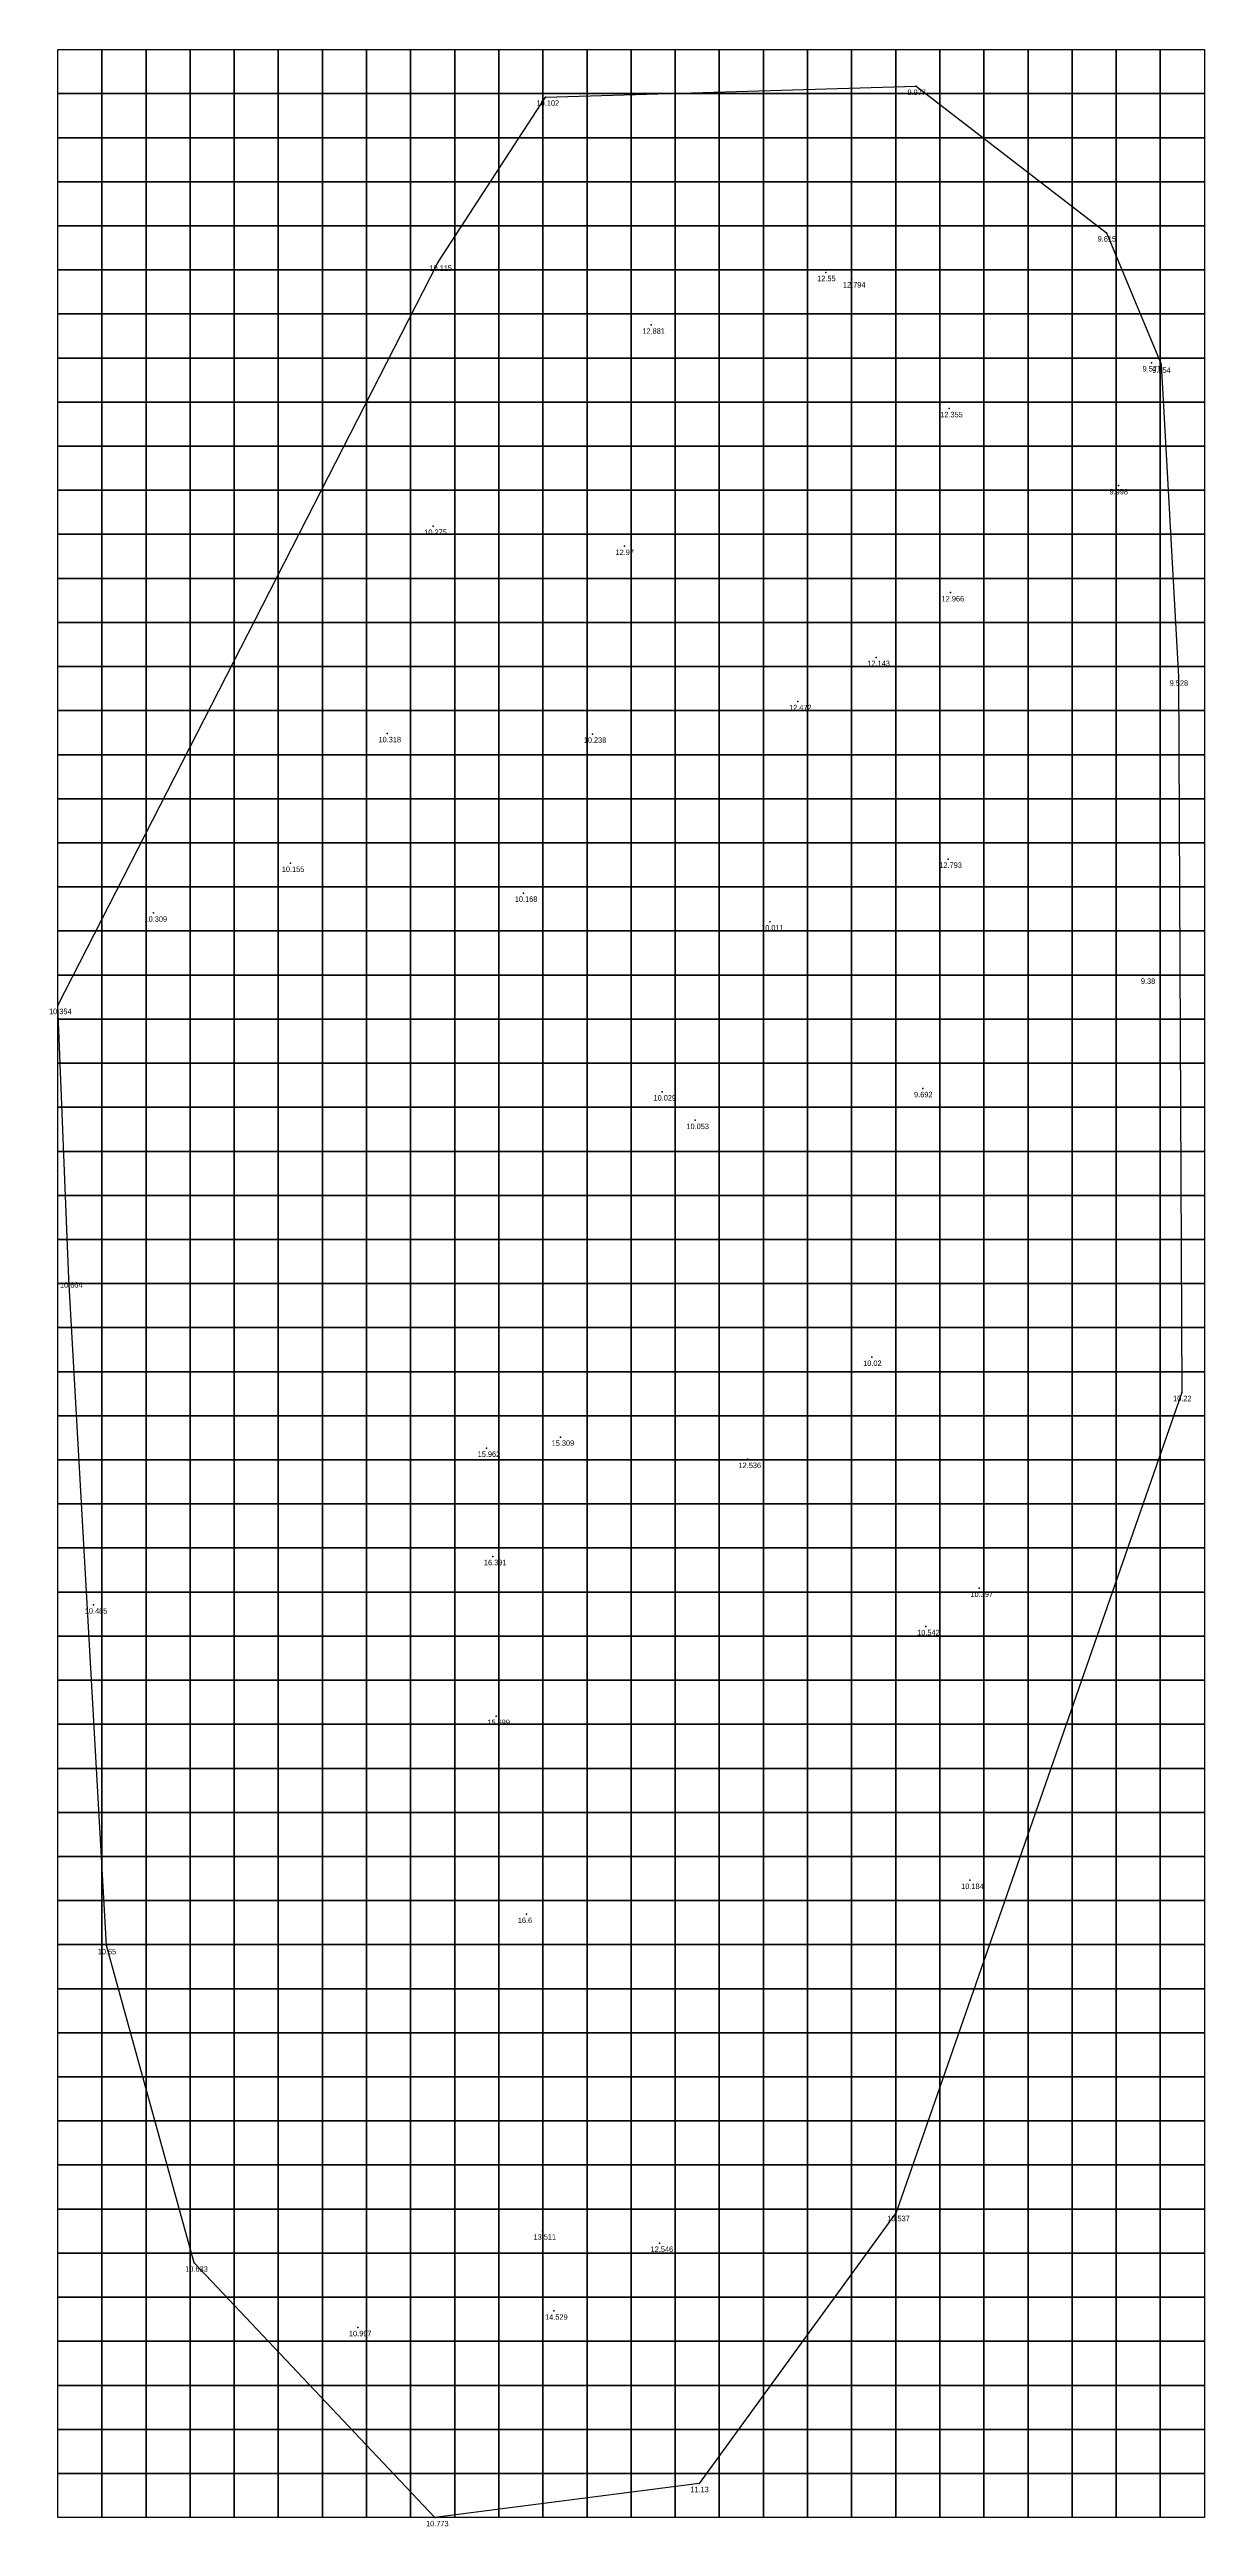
# Model space of a CAD drawing. Header units: metres. Extents: x 2845 to 2871.2, y 3743.9 to 3800.1.
import ezdxf

# ---------------------------------------------------------------- set-up
doc = ezdxf.new("R2010")
doc.units = ezdxf.units.M
doc.layers.add('shiti', color=10, linetype='CONTINUOUS')
doc.layers.add('zhuji', color=50, linetype='CONTINUOUS')

msp = doc.modelspace()

# ---------------------------------------------------------------- linework, layer by layer
for points in [[(2845.174, 3799.116), (2845.174, 3800.116), (2846.174, 3800.116), (2846.174, 3799.116), (2845.174, 3799.116)], [(2846.174, 3799.116), (2846.174, 3800.116), (2847.174, 3800.116), (2847.174, 3799.116), (2846.174, 3799.116)], [(2847.174, 3799.116), (2847.174, 3800.116), (2848.174, 3800.116), (2848.174, 3799.116), (2847.174, 3799.116)], [(2848.174, 3799.116), (2848.174, 3800.116), (2849.174, 3800.116), (2849.174, 3799.116), (2848.174, 3799.116)], [(2849.174, 3799.116), (2849.174, 3800.116), (2850.174, 3800.116), (2850.174, 3799.116), (2849.174, 3799.116)], [(2850.174, 3799.116), (2850.174, 3800.116), (2851.174, 3800.116), (2851.174, 3799.116), (2850.174, 3799.116)], [(2851.174, 3799.116), (2851.174, 3800.116), (2852.174, 3800.116), (2852.174, 3799.116), (2851.174, 3799.116)], [(2852.174, 3799.116), (2852.174, 3800.116), (2853.174, 3800.116), (2853.174, 3799.116), (2852.174, 3799.116)], [(2853.174, 3799.116), (2853.174, 3800.116), (2854.174, 3800.116), (2854.174, 3799.116), (2853.174, 3799.116)], [(2854.174, 3799.116), (2854.174, 3800.116), (2855.174, 3800.116), (2855.174, 3799.116), (2854.174, 3799.116)], [(2855.174, 3799.116), (2855.174, 3800.116), (2856.174, 3800.116), (2856.174, 3799.116), (2855.174, 3799.116)], [(2856.174, 3799.116), (2856.174, 3800.116), (2857.174, 3800.116), (2857.174, 3799.116), (2856.174, 3799.116)], [(2857.174, 3799.116), (2857.174, 3800.116), (2858.174, 3800.116), (2858.174, 3799.116), (2857.174, 3799.116)], [(2858.174, 3799.116), (2858.174, 3800.116), (2859.174, 3800.116), (2859.174, 3799.116), (2858.174, 3799.116)], [(2859.174, 3799.116), (2859.174, 3800.116), (2860.174, 3800.116), (2860.174, 3799.116), (2859.174, 3799.116)], [(2860.174, 3799.116), (2860.174, 3800.116), (2861.174, 3800.116), (2861.174, 3799.116), (2860.174, 3799.116)], [(2861.174, 3799.116), (2861.174, 3800.116), (2862.174, 3800.116), (2862.174, 3799.116), (2861.174, 3799.116)], [(2862.174, 3799.116), (2862.174, 3800.116), (2863.174, 3800.116), (2863.174, 3799.116), (2862.174, 3799.116)], [(2863.174, 3799.116), (2863.174, 3800.116), (2864.174, 3800.116), (2864.174, 3799.116), (2863.174, 3799.116)], [(2864.174, 3799.116), (2864.174, 3800.116), (2865.174, 3800.116), (2865.174, 3799.116), (2864.174, 3799.116)], [(2865.174, 3799.116), (2865.174, 3800.116), (2866.174, 3800.116), (2866.174, 3799.116), (2865.174, 3799.116)], [(2866.174, 3799.116), (2866.174, 3800.116), (2867.174, 3800.116), (2867.174, 3799.116), (2866.174, 3799.116)], [(2867.174, 3799.116), (2867.174, 3800.116), (2868.174, 3800.116), (2868.174, 3799.116), (2867.174, 3799.116)], [(2868.174, 3799.116), (2868.174, 3800.116), (2869.174, 3800.116), (2869.174, 3799.116), (2868.174, 3799.116)], [(2869.174, 3799.116), (2869.174, 3800.116), (2870.174, 3800.116), (2870.174, 3799.116), (2869.174, 3799.116)], [(2870.174, 3799.116), (2870.174, 3800.116), (2871.174, 3800.116), (2871.174, 3799.116), (2870.174, 3799.116)], [(2845.174, 3798.116), (2845.174, 3799.116), (2846.174, 3799.116), (2846.174, 3798.116), (2845.174, 3798.116)], [(2846.174, 3798.116), (2846.174, 3799.116), (2847.174, 3799.116), (2847.174, 3798.116), (2846.174, 3798.116)], [(2847.174, 3798.116), (2847.174, 3799.116), (2848.174, 3799.116), (2848.174, 3798.116), (2847.174, 3798.116)], [(2848.174, 3798.116), (2848.174, 3799.116), (2849.174, 3799.116), (2849.174, 3798.116), (2848.174, 3798.116)], [(2849.174, 3798.116), (2849.174, 3799.116), (2850.174, 3799.116), (2850.174, 3798.116), (2849.174, 3798.116)], [(2850.174, 3798.116), (2850.174, 3799.116), (2851.174, 3799.116), (2851.174, 3798.116), (2850.174, 3798.116)], [(2851.174, 3798.116), (2851.174, 3799.116), (2852.174, 3799.116), (2852.174, 3798.116), (2851.174, 3798.116)], [(2852.174, 3798.116), (2852.174, 3799.116), (2853.174, 3799.116), (2853.174, 3798.116), (2852.174, 3798.116)], [(2853.174, 3798.116), (2853.174, 3799.116), (2854.174, 3799.116), (2854.174, 3798.116), (2853.174, 3798.116)], [(2854.174, 3798.116), (2854.174, 3799.116), (2855.174, 3799.116), (2855.174, 3798.116), (2854.174, 3798.116)], [(2855.174, 3798.116), (2855.174, 3799.116), (2856.174, 3799.116), (2856.174, 3798.116), (2855.174, 3798.116)], [(2856.174, 3798.116), (2856.174, 3799.116), (2857.174, 3799.116), (2857.174, 3798.116), (2856.174, 3798.116)], [(2857.174, 3798.116), (2857.174, 3799.116), (2858.174, 3799.116), (2858.174, 3798.116), (2857.174, 3798.116)], [(2858.174, 3798.116), (2858.174, 3799.116), (2859.174, 3799.116), (2859.174, 3798.116), (2858.174, 3798.116)], [(2859.174, 3798.116), (2859.174, 3799.116), (2860.174, 3799.116), (2860.174, 3798.116), (2859.174, 3798.116)], [(2860.174, 3798.116), (2860.174, 3799.116), (2861.174, 3799.116), (2861.174, 3798.116), (2860.174, 3798.116)], [(2861.174, 3798.116), (2861.174, 3799.116), (2862.174, 3799.116), (2862.174, 3798.116), (2861.174, 3798.116)], [(2862.174, 3798.116), (2862.174, 3799.116), (2863.174, 3799.116), (2863.174, 3798.116), (2862.174, 3798.116)], [(2863.174, 3798.116), (2863.174, 3799.116), (2864.174, 3799.116), (2864.174, 3798.116), (2863.174, 3798.116)], [(2864.174, 3798.116), (2864.174, 3799.116), (2865.174, 3799.116), (2865.174, 3798.116), (2864.174, 3798.116)], [(2865.174, 3798.116), (2865.174, 3799.116), (2866.174, 3799.116), (2866.174, 3798.116), (2865.174, 3798.116)], [(2866.174, 3798.116), (2866.174, 3799.116), (2867.174, 3799.116), (2867.174, 3798.116), (2866.174, 3798.116)], [(2867.174, 3798.116), (2867.174, 3799.116), (2868.174, 3799.116), (2868.174, 3798.116), (2867.174, 3798.116)], [(2868.174, 3798.116), (2868.174, 3799.116), (2869.174, 3799.116), (2869.174, 3798.116), (2868.174, 3798.116)], [(2869.174, 3798.116), (2869.174, 3799.116), (2870.174, 3799.116), (2870.174, 3798.116), (2869.174, 3798.116)], [(2870.174, 3798.116), (2870.174, 3799.116), (2871.174, 3799.116), (2871.174, 3798.116), (2870.174, 3798.116)], [(2845.174, 3797.116), (2845.174, 3798.116), (2846.174, 3798.116), (2846.174, 3797.116), (2845.174, 3797.116)], [(2846.174, 3797.116), (2846.174, 3798.116), (2847.174, 3798.116), (2847.174, 3797.116), (2846.174, 3797.116)], [(2847.174, 3797.116), (2847.174, 3798.116), (2848.174, 3798.116), (2848.174, 3797.116), (2847.174, 3797.116)], [(2848.174, 3797.116), (2848.174, 3798.116), (2849.174, 3798.116), (2849.174, 3797.116), (2848.174, 3797.116)], [(2849.174, 3797.116), (2849.174, 3798.116), (2850.174, 3798.116), (2850.174, 3797.116), (2849.174, 3797.116)], [(2850.174, 3797.116), (2850.174, 3798.116), (2851.174, 3798.116), (2851.174, 3797.116), (2850.174, 3797.116)], [(2851.174, 3797.116), (2851.174, 3798.116), (2852.174, 3798.116), (2852.174, 3797.116), (2851.174, 3797.116)], [(2852.174, 3797.116), (2852.174, 3798.116), (2853.174, 3798.116), (2853.174, 3797.116), (2852.174, 3797.116)], [(2853.174, 3797.116), (2853.174, 3798.116), (2854.174, 3798.116), (2854.174, 3797.116), (2853.174, 3797.116)], [(2854.174, 3797.116), (2854.174, 3798.116), (2855.174, 3798.116), (2855.174, 3797.116), (2854.174, 3797.116)], [(2855.174, 3797.116), (2855.174, 3798.116), (2856.174, 3798.116), (2856.174, 3797.116), (2855.174, 3797.116)], [(2856.174, 3797.116), (2856.174, 3798.116), (2857.174, 3798.116), (2857.174, 3797.116), (2856.174, 3797.116)], [(2857.174, 3797.116), (2857.174, 3798.116), (2858.174, 3798.116), (2858.174, 3797.116), (2857.174, 3797.116)], [(2858.174, 3797.116), (2858.174, 3798.116), (2859.174, 3798.116), (2859.174, 3797.116), (2858.174, 3797.116)], [(2859.174, 3797.116), (2859.174, 3798.116), (2860.174, 3798.116), (2860.174, 3797.116), (2859.174, 3797.116)], [(2860.174, 3797.116), (2860.174, 3798.116), (2861.174, 3798.116), (2861.174, 3797.116), (2860.174, 3797.116)], [(2861.174, 3797.116), (2861.174, 3798.116), (2862.174, 3798.116), (2862.174, 3797.116), (2861.174, 3797.116)], [(2862.174, 3797.116), (2862.174, 3798.116), (2863.174, 3798.116), (2863.174, 3797.116), (2862.174, 3797.116)], [(2863.174, 3797.116), (2863.174, 3798.116), (2864.174, 3798.116), (2864.174, 3797.116), (2863.174, 3797.116)], [(2864.174, 3797.116), (2864.174, 3798.116), (2865.174, 3798.116), (2865.174, 3797.116), (2864.174, 3797.116)], [(2865.174, 3797.116), (2865.174, 3798.116), (2866.174, 3798.116), (2866.174, 3797.116), (2865.174, 3797.116)], [(2866.174, 3797.116), (2866.174, 3798.116), (2867.174, 3798.116), (2867.174, 3797.116), (2866.174, 3797.116)], [(2867.174, 3797.116), (2867.174, 3798.116), (2868.174, 3798.116), (2868.174, 3797.116), (2867.174, 3797.116)], [(2868.174, 3797.116), (2868.174, 3798.116), (2869.174, 3798.116), (2869.174, 3797.116), (2868.174, 3797.116)], [(2869.174, 3797.116), (2869.174, 3798.116), (2870.174, 3798.116), (2870.174, 3797.116), (2869.174, 3797.116)], [(2870.174, 3797.116), (2870.174, 3798.116), (2871.174, 3798.116), (2871.174, 3797.116), (2870.174, 3797.116)], [(2845.174, 3796.116), (2845.174, 3797.116), (2846.174, 3797.116), (2846.174, 3796.116), (2845.174, 3796.116)], [(2846.174, 3796.116), (2846.174, 3797.116), (2847.174, 3797.116), (2847.174, 3796.116), (2846.174, 3796.116)], [(2847.174, 3796.116), (2847.174, 3797.116), (2848.174, 3797.116), (2848.174, 3796.116), (2847.174, 3796.116)], [(2848.174, 3796.116), (2848.174, 3797.116), (2849.174, 3797.116), (2849.174, 3796.116), (2848.174, 3796.116)], [(2849.174, 3796.116), (2849.174, 3797.116), (2850.174, 3797.116), (2850.174, 3796.116), (2849.174, 3796.116)], [(2850.174, 3796.116), (2850.174, 3797.116), (2851.174, 3797.116), (2851.174, 3796.116), (2850.174, 3796.116)], [(2851.174, 3796.116), (2851.174, 3797.116), (2852.174, 3797.116), (2852.174, 3796.116), (2851.174, 3796.116)], [(2852.174, 3796.116), (2852.174, 3797.116), (2853.174, 3797.116), (2853.174, 3796.116), (2852.174, 3796.116)], [(2853.174, 3796.116), (2853.174, 3797.116), (2854.174, 3797.116), (2854.174, 3796.116), (2853.174, 3796.116)], [(2854.174, 3796.116), (2854.174, 3797.116), (2855.174, 3797.116), (2855.174, 3796.116), (2854.174, 3796.116)], [(2855.174, 3796.116), (2855.174, 3797.116), (2856.174, 3797.116), (2856.174, 3796.116), (2855.174, 3796.116)], [(2856.174, 3796.116), (2856.174, 3797.116), (2857.174, 3797.116), (2857.174, 3796.116), (2856.174, 3796.116)], [(2857.174, 3796.116), (2857.174, 3797.116), (2858.174, 3797.116), (2858.174, 3796.116), (2857.174, 3796.116)], [(2858.174, 3796.116), (2858.174, 3797.116), (2859.174, 3797.116), (2859.174, 3796.116), (2858.174, 3796.116)], [(2859.174, 3796.116), (2859.174, 3797.116), (2860.174, 3797.116), (2860.174, 3796.116), (2859.174, 3796.116)], [(2860.174, 3796.116), (2860.174, 3797.116), (2861.174, 3797.116), (2861.174, 3796.116), (2860.174, 3796.116)], [(2861.174, 3796.116), (2861.174, 3797.116), (2862.174, 3797.116), (2862.174, 3796.116), (2861.174, 3796.116)], [(2862.174, 3796.116), (2862.174, 3797.116), (2863.174, 3797.116), (2863.174, 3796.116), (2862.174, 3796.116)], [(2863.174, 3796.116), (2863.174, 3797.116), (2864.174, 3797.116), (2864.174, 3796.116), (2863.174, 3796.116)], [(2864.174, 3796.116), (2864.174, 3797.116), (2865.174, 3797.116), (2865.174, 3796.116), (2864.174, 3796.116)], [(2865.174, 3796.116), (2865.174, 3797.116), (2866.174, 3797.116), (2866.174, 3796.116), (2865.174, 3796.116)], [(2866.174, 3796.116), (2866.174, 3797.116), (2867.174, 3797.116), (2867.174, 3796.116), (2866.174, 3796.116)], [(2867.174, 3796.116), (2867.174, 3797.116), (2868.174, 3797.116), (2868.174, 3796.116), (2867.174, 3796.116)], [(2868.174, 3796.116), (2868.174, 3797.116), (2869.174, 3797.116), (2869.174, 3796.116), (2868.174, 3796.116)], [(2869.174, 3796.116), (2869.174, 3797.116), (2870.174, 3797.116), (2870.174, 3796.116), (2869.174, 3796.116)], [(2870.174, 3796.116), (2870.174, 3797.116), (2871.174, 3797.116), (2871.174, 3796.116), (2870.174, 3796.116)], [(2845.174, 3795.116), (2845.174, 3796.116), (2846.174, 3796.116), (2846.174, 3795.116), (2845.174, 3795.116)], [(2846.174, 3795.116), (2846.174, 3796.116), (2847.174, 3796.116), (2847.174, 3795.116), (2846.174, 3795.116)], [(2847.174, 3795.116), (2847.174, 3796.116), (2848.174, 3796.116), (2848.174, 3795.116), (2847.174, 3795.116)], [(2848.174, 3795.116), (2848.174, 3796.116), (2849.174, 3796.116), (2849.174, 3795.116), (2848.174, 3795.116)], [(2849.174, 3795.116), (2849.174, 3796.116), (2850.174, 3796.116), (2850.174, 3795.116), (2849.174, 3795.116)], [(2850.174, 3795.116), (2850.174, 3796.116), (2851.174, 3796.116), (2851.174, 3795.116), (2850.174, 3795.116)], [(2851.174, 3795.116), (2851.174, 3796.116), (2852.174, 3796.116), (2852.174, 3795.116), (2851.174, 3795.116)], [(2852.174, 3795.116), (2852.174, 3796.116), (2853.174, 3796.116), (2853.174, 3795.116), (2852.174, 3795.116)], [(2853.174, 3795.116), (2853.174, 3796.116), (2854.174, 3796.116), (2854.174, 3795.116), (2853.174, 3795.116)], [(2854.174, 3795.116), (2854.174, 3796.116), (2855.174, 3796.116), (2855.174, 3795.116), (2854.174, 3795.116)], [(2855.174, 3795.116), (2855.174, 3796.116), (2856.174, 3796.116), (2856.174, 3795.116), (2855.174, 3795.116)], [(2856.174, 3795.116), (2856.174, 3796.116), (2857.174, 3796.116), (2857.174, 3795.116), (2856.174, 3795.116)], [(2857.174, 3795.116), (2857.174, 3796.116), (2858.174, 3796.116), (2858.174, 3795.116), (2857.174, 3795.116)], [(2858.174, 3795.116), (2858.174, 3796.116), (2859.174, 3796.116), (2859.174, 3795.116), (2858.174, 3795.116)], [(2859.174, 3795.116), (2859.174, 3796.116), (2860.174, 3796.116), (2860.174, 3795.116), (2859.174, 3795.116)], [(2860.174, 3795.116), (2860.174, 3796.116), (2861.174, 3796.116), (2861.174, 3795.116), (2860.174, 3795.116)], [(2861.174, 3795.116), (2861.174, 3796.116), (2862.174, 3796.116), (2862.174, 3795.116), (2861.174, 3795.116)], [(2862.174, 3795.116), (2862.174, 3796.116), (2863.174, 3796.116), (2863.174, 3795.116), (2862.174, 3795.116)], [(2863.174, 3795.116), (2863.174, 3796.116), (2864.174, 3796.116), (2864.174, 3795.116), (2863.174, 3795.116)], [(2864.174, 3795.116), (2864.174, 3796.116), (2865.174, 3796.116), (2865.174, 3795.116), (2864.174, 3795.116)], [(2865.174, 3795.116), (2865.174, 3796.116), (2866.174, 3796.116), (2866.174, 3795.116), (2865.174, 3795.116)], [(2866.174, 3795.116), (2866.174, 3796.116), (2867.174, 3796.116), (2867.174, 3795.116), (2866.174, 3795.116)], [(2867.174, 3795.116), (2867.174, 3796.116), (2868.174, 3796.116), (2868.174, 3795.116), (2867.174, 3795.116)], [(2868.174, 3795.116), (2868.174, 3796.116), (2869.174, 3796.116), (2869.174, 3795.116), (2868.174, 3795.116)], [(2869.174, 3795.116), (2869.174, 3796.116), (2870.174, 3796.116), (2870.174, 3795.116), (2869.174, 3795.116)], [(2870.174, 3795.116), (2870.174, 3796.116), (2871.174, 3796.116), (2871.174, 3795.116), (2870.174, 3795.116)], [(2845.174, 3794.116), (2845.174, 3795.116), (2846.174, 3795.116), (2846.174, 3794.116), (2845.174, 3794.116)], [(2846.174, 3794.116), (2846.174, 3795.116), (2847.174, 3795.116), (2847.174, 3794.116), (2846.174, 3794.116)], [(2847.174, 3794.116), (2847.174, 3795.116), (2848.174, 3795.116), (2848.174, 3794.116), (2847.174, 3794.116)], [(2848.174, 3794.116), (2848.174, 3795.116), (2849.174, 3795.116), (2849.174, 3794.116), (2848.174, 3794.116)], [(2849.174, 3794.116), (2849.174, 3795.116), (2850.174, 3795.116), (2850.174, 3794.116), (2849.174, 3794.116)], [(2850.174, 3794.116), (2850.174, 3795.116), (2851.174, 3795.116), (2851.174, 3794.116), (2850.174, 3794.116)], [(2851.174, 3794.116), (2851.174, 3795.116), (2852.174, 3795.116), (2852.174, 3794.116), (2851.174, 3794.116)], [(2852.174, 3794.116), (2852.174, 3795.116), (2853.174, 3795.116), (2853.174, 3794.116), (2852.174, 3794.116)], [(2853.174, 3794.116), (2853.174, 3795.116), (2854.174, 3795.116), (2854.174, 3794.116), (2853.174, 3794.116)], [(2854.174, 3794.116), (2854.174, 3795.116), (2855.174, 3795.116), (2855.174, 3794.116), (2854.174, 3794.116)], [(2855.174, 3794.116), (2855.174, 3795.116), (2856.174, 3795.116), (2856.174, 3794.116), (2855.174, 3794.116)], [(2856.174, 3794.116), (2856.174, 3795.116), (2857.174, 3795.116), (2857.174, 3794.116), (2856.174, 3794.116)], [(2857.174, 3794.116), (2857.174, 3795.116), (2858.174, 3795.116), (2858.174, 3794.116), (2857.174, 3794.116)], [(2858.174, 3794.116), (2858.174, 3795.116), (2859.174, 3795.116), (2859.174, 3794.116), (2858.174, 3794.116)], [(2859.174, 3794.116), (2859.174, 3795.116), (2860.174, 3795.116), (2860.174, 3794.116), (2859.174, 3794.116)], [(2860.174, 3794.116), (2860.174, 3795.116), (2861.174, 3795.116), (2861.174, 3794.116), (2860.174, 3794.116)], [(2861.174, 3794.116), (2861.174, 3795.116), (2862.174, 3795.116), (2862.174, 3794.116), (2861.174, 3794.116)], [(2862.174, 3794.116), (2862.174, 3795.116), (2863.174, 3795.116), (2863.174, 3794.116), (2862.174, 3794.116)], [(2863.174, 3794.116), (2863.174, 3795.116), (2864.174, 3795.116), (2864.174, 3794.116), (2863.174, 3794.116)], [(2864.174, 3794.116), (2864.174, 3795.116), (2865.174, 3795.116), (2865.174, 3794.116), (2864.174, 3794.116)], [(2865.174, 3794.116), (2865.174, 3795.116), (2866.174, 3795.116), (2866.174, 3794.116), (2865.174, 3794.116)], [(2866.174, 3794.116), (2866.174, 3795.116), (2867.174, 3795.116), (2867.174, 3794.116), (2866.174, 3794.116)], [(2867.174, 3794.116), (2867.174, 3795.116), (2868.174, 3795.116), (2868.174, 3794.116), (2867.174, 3794.116)], [(2868.174, 3794.116), (2868.174, 3795.116), (2869.174, 3795.116), (2869.174, 3794.116), (2868.174, 3794.116)], [(2869.174, 3794.116), (2869.174, 3795.116), (2870.174, 3795.116), (2870.174, 3794.116), (2869.174, 3794.116)], [(2870.174, 3794.116), (2870.174, 3795.116), (2871.174, 3795.116), (2871.174, 3794.116), (2870.174, 3794.116)], [(2845.174, 3793.116), (2845.174, 3794.116), (2846.174, 3794.116), (2846.174, 3793.116), (2845.174, 3793.116)], [(2846.174, 3793.116), (2846.174, 3794.116), (2847.174, 3794.116), (2847.174, 3793.116), (2846.174, 3793.116)], [(2847.174, 3793.116), (2847.174, 3794.116), (2848.174, 3794.116), (2848.174, 3793.116), (2847.174, 3793.116)], [(2848.174, 3793.116), (2848.174, 3794.116), (2849.174, 3794.116), (2849.174, 3793.116), (2848.174, 3793.116)], [(2849.174, 3793.116), (2849.174, 3794.116), (2850.174, 3794.116), (2850.174, 3793.116), (2849.174, 3793.116)], [(2850.174, 3793.116), (2850.174, 3794.116), (2851.174, 3794.116), (2851.174, 3793.116), (2850.174, 3793.116)], [(2851.174, 3793.116), (2851.174, 3794.116), (2852.174, 3794.116), (2852.174, 3793.116), (2851.174, 3793.116)], [(2852.174, 3793.116), (2852.174, 3794.116), (2853.174, 3794.116), (2853.174, 3793.116), (2852.174, 3793.116)], [(2853.174, 3793.116), (2853.174, 3794.116), (2854.174, 3794.116), (2854.174, 3793.116), (2853.174, 3793.116)], [(2854.174, 3793.116), (2854.174, 3794.116), (2855.174, 3794.116), (2855.174, 3793.116), (2854.174, 3793.116)], [(2855.174, 3793.116), (2855.174, 3794.116), (2856.174, 3794.116), (2856.174, 3793.116), (2855.174, 3793.116)], [(2856.174, 3793.116), (2856.174, 3794.116), (2857.174, 3794.116), (2857.174, 3793.116), (2856.174, 3793.116)], [(2857.174, 3793.116), (2857.174, 3794.116), (2858.174, 3794.116), (2858.174, 3793.116), (2857.174, 3793.116)], [(2858.174, 3793.116), (2858.174, 3794.116), (2859.174, 3794.116), (2859.174, 3793.116), (2858.174, 3793.116)], [(2859.174, 3793.116), (2859.174, 3794.116), (2860.174, 3794.116), (2860.174, 3793.116), (2859.174, 3793.116)], [(2860.174, 3793.116), (2860.174, 3794.116), (2861.174, 3794.116), (2861.174, 3793.116), (2860.174, 3793.116)], [(2861.174, 3793.116), (2861.174, 3794.116), (2862.174, 3794.116), (2862.174, 3793.116), (2861.174, 3793.116)], [(2862.174, 3793.116), (2862.174, 3794.116), (2863.174, 3794.116), (2863.174, 3793.116), (2862.174, 3793.116)], [(2863.174, 3793.116), (2863.174, 3794.116), (2864.174, 3794.116), (2864.174, 3793.116), (2863.174, 3793.116)], [(2864.174, 3793.116), (2864.174, 3794.116), (2865.174, 3794.116), (2865.174, 3793.116), (2864.174, 3793.116)], [(2865.174, 3793.116), (2865.174, 3794.116), (2866.174, 3794.116), (2866.174, 3793.116), (2865.174, 3793.116)], [(2866.174, 3793.116), (2866.174, 3794.116), (2867.174, 3794.116), (2867.174, 3793.116), (2866.174, 3793.116)], [(2867.174, 3793.116), (2867.174, 3794.116), (2868.174, 3794.116), (2868.174, 3793.116), (2867.174, 3793.116)], [(2868.174, 3793.116), (2868.174, 3794.116), (2869.174, 3794.116), (2869.174, 3793.116), (2868.174, 3793.116)], [(2869.174, 3793.116), (2869.174, 3794.116), (2870.174, 3794.116), (2870.174, 3793.116), (2869.174, 3793.116)], [(2870.174, 3793.116), (2870.174, 3794.116), (2871.174, 3794.116), (2871.174, 3793.116), (2870.174, 3793.116)], [(2845.174, 3792.116), (2845.174, 3793.116), (2846.174, 3793.116), (2846.174, 3792.116), (2845.174, 3792.116)], [(2846.174, 3792.116), (2846.174, 3793.116), (2847.174, 3793.116), (2847.174, 3792.116), (2846.174, 3792.116)], [(2847.174, 3792.116), (2847.174, 3793.116), (2848.174, 3793.116), (2848.174, 3792.116), (2847.174, 3792.116)], [(2848.174, 3792.116), (2848.174, 3793.116), (2849.174, 3793.116), (2849.174, 3792.116), (2848.174, 3792.116)], [(2849.174, 3792.116), (2849.174, 3793.116), (2850.174, 3793.116), (2850.174, 3792.116), (2849.174, 3792.116)], [(2850.174, 3792.116), (2850.174, 3793.116), (2851.174, 3793.116), (2851.174, 3792.116), (2850.174, 3792.116)], [(2851.174, 3792.116), (2851.174, 3793.116), (2852.174, 3793.116), (2852.174, 3792.116), (2851.174, 3792.116)], [(2852.174, 3792.116), (2852.174, 3793.116), (2853.174, 3793.116), (2853.174, 3792.116), (2852.174, 3792.116)], [(2853.174, 3792.116), (2853.174, 3793.116), (2854.174, 3793.116), (2854.174, 3792.116), (2853.174, 3792.116)], [(2854.174, 3792.116), (2854.174, 3793.116), (2855.174, 3793.116), (2855.174, 3792.116), (2854.174, 3792.116)], [(2855.174, 3792.116), (2855.174, 3793.116), (2856.174, 3793.116), (2856.174, 3792.116), (2855.174, 3792.116)], [(2856.174, 3792.116), (2856.174, 3793.116), (2857.174, 3793.116), (2857.174, 3792.116), (2856.174, 3792.116)], [(2857.174, 3792.116), (2857.174, 3793.116), (2858.174, 3793.116), (2858.174, 3792.116), (2857.174, 3792.116)], [(2858.174, 3792.116), (2858.174, 3793.116), (2859.174, 3793.116), (2859.174, 3792.116), (2858.174, 3792.116)], [(2859.174, 3792.116), (2859.174, 3793.116), (2860.174, 3793.116), (2860.174, 3792.116), (2859.174, 3792.116)], [(2860.174, 3792.116), (2860.174, 3793.116), (2861.174, 3793.116), (2861.174, 3792.116), (2860.174, 3792.116)], [(2861.174, 3792.116), (2861.174, 3793.116), (2862.174, 3793.116), (2862.174, 3792.116), (2861.174, 3792.116)], [(2862.174, 3792.116), (2862.174, 3793.116), (2863.174, 3793.116), (2863.174, 3792.116), (2862.174, 3792.116)], [(2863.174, 3792.116), (2863.174, 3793.116), (2864.174, 3793.116), (2864.174, 3792.116), (2863.174, 3792.116)], [(2864.174, 3792.116), (2864.174, 3793.116), (2865.174, 3793.116), (2865.174, 3792.116), (2864.174, 3792.116)], [(2865.174, 3792.116), (2865.174, 3793.116), (2866.174, 3793.116), (2866.174, 3792.116), (2865.174, 3792.116)], [(2866.174, 3792.116), (2866.174, 3793.116), (2867.174, 3793.116), (2867.174, 3792.116), (2866.174, 3792.116)], [(2867.174, 3792.116), (2867.174, 3793.116), (2868.174, 3793.116), (2868.174, 3792.116), (2867.174, 3792.116)], [(2868.174, 3792.116), (2868.174, 3793.116), (2869.174, 3793.116), (2869.174, 3792.116), (2868.174, 3792.116)], [(2869.174, 3792.116), (2869.174, 3793.116), (2870.174, 3793.116), (2870.174, 3792.116), (2869.174, 3792.116)], [(2870.174, 3792.116), (2870.174, 3793.116), (2871.174, 3793.116), (2871.174, 3792.116), (2870.174, 3792.116)], [(2845.174, 3791.116), (2845.174, 3792.116), (2846.174, 3792.116), (2846.174, 3791.116), (2845.174, 3791.116)], [(2846.174, 3791.116), (2846.174, 3792.116), (2847.174, 3792.116), (2847.174, 3791.116), (2846.174, 3791.116)], [(2847.174, 3791.116), (2847.174, 3792.116), (2848.174, 3792.116), (2848.174, 3791.116), (2847.174, 3791.116)], [(2848.174, 3791.116), (2848.174, 3792.116), (2849.174, 3792.116), (2849.174, 3791.116), (2848.174, 3791.116)], [(2849.174, 3791.116), (2849.174, 3792.116), (2850.174, 3792.116), (2850.174, 3791.116), (2849.174, 3791.116)], [(2850.174, 3791.116), (2850.174, 3792.116), (2851.174, 3792.116), (2851.174, 3791.116), (2850.174, 3791.116)], [(2851.174, 3791.116), (2851.174, 3792.116), (2852.174, 3792.116), (2852.174, 3791.116), (2851.174, 3791.116)], [(2852.174, 3791.116), (2852.174, 3792.116), (2853.174, 3792.116), (2853.174, 3791.116), (2852.174, 3791.116)], [(2853.174, 3791.116), (2853.174, 3792.116), (2854.174, 3792.116), (2854.174, 3791.116), (2853.174, 3791.116)], [(2854.174, 3791.116), (2854.174, 3792.116), (2855.174, 3792.116), (2855.174, 3791.116), (2854.174, 3791.116)], [(2855.174, 3791.116), (2855.174, 3792.116), (2856.174, 3792.116), (2856.174, 3791.116), (2855.174, 3791.116)], [(2856.174, 3791.116), (2856.174, 3792.116), (2857.174, 3792.116), (2857.174, 3791.116), (2856.174, 3791.116)], [(2857.174, 3791.116), (2857.174, 3792.116), (2858.174, 3792.116), (2858.174, 3791.116), (2857.174, 3791.116)], [(2858.174, 3791.116), (2858.174, 3792.116), (2859.174, 3792.116), (2859.174, 3791.116), (2858.174, 3791.116)], [(2859.174, 3791.116), (2859.174, 3792.116), (2860.174, 3792.116), (2860.174, 3791.116), (2859.174, 3791.116)], [(2860.174, 3791.116), (2860.174, 3792.116), (2861.174, 3792.116), (2861.174, 3791.116), (2860.174, 3791.116)], [(2861.174, 3791.116), (2861.174, 3792.116), (2862.174, 3792.116), (2862.174, 3791.116), (2861.174, 3791.116)], [(2862.174, 3791.116), (2862.174, 3792.116), (2863.174, 3792.116), (2863.174, 3791.116), (2862.174, 3791.116)], [(2863.174, 3791.116), (2863.174, 3792.116), (2864.174, 3792.116), (2864.174, 3791.116), (2863.174, 3791.116)], [(2864.174, 3791.116), (2864.174, 3792.116), (2865.174, 3792.116), (2865.174, 3791.116), (2864.174, 3791.116)], [(2865.174, 3791.116), (2865.174, 3792.116), (2866.174, 3792.116), (2866.174, 3791.116), (2865.174, 3791.116)], [(2866.174, 3791.116), (2866.174, 3792.116), (2867.174, 3792.116), (2867.174, 3791.116), (2866.174, 3791.116)], [(2867.174, 3791.116), (2867.174, 3792.116), (2868.174, 3792.116), (2868.174, 3791.116), (2867.174, 3791.116)], [(2868.174, 3791.116), (2868.174, 3792.116), (2869.174, 3792.116), (2869.174, 3791.116), (2868.174, 3791.116)], [(2869.174, 3791.116), (2869.174, 3792.116), (2870.174, 3792.116), (2870.174, 3791.116), (2869.174, 3791.116)], [(2870.174, 3791.116), (2870.174, 3792.116), (2871.174, 3792.116), (2871.174, 3791.116), (2870.174, 3791.116)], [(2845.174, 3790.116), (2845.174, 3791.116), (2846.174, 3791.116), (2846.174, 3790.116), (2845.174, 3790.116)], [(2846.174, 3790.116), (2846.174, 3791.116), (2847.174, 3791.116), (2847.174, 3790.116), (2846.174, 3790.116)], [(2847.174, 3790.116), (2847.174, 3791.116), (2848.174, 3791.116), (2848.174, 3790.116), (2847.174, 3790.116)], [(2848.174, 3790.116), (2848.174, 3791.116), (2849.174, 3791.116), (2849.174, 3790.116), (2848.174, 3790.116)], [(2849.174, 3790.116), (2849.174, 3791.116), (2850.174, 3791.116), (2850.174, 3790.116), (2849.174, 3790.116)], [(2850.174, 3790.116), (2850.174, 3791.116), (2851.174, 3791.116), (2851.174, 3790.116), (2850.174, 3790.116)], [(2851.174, 3790.116), (2851.174, 3791.116), (2852.174, 3791.116), (2852.174, 3790.116), (2851.174, 3790.116)], [(2852.174, 3790.116), (2852.174, 3791.116), (2853.174, 3791.116), (2853.174, 3790.116), (2852.174, 3790.116)], [(2853.174, 3790.116), (2853.174, 3791.116), (2854.174, 3791.116), (2854.174, 3790.116), (2853.174, 3790.116)], [(2854.174, 3790.116), (2854.174, 3791.116), (2855.174, 3791.116), (2855.174, 3790.116), (2854.174, 3790.116)], [(2855.174, 3790.116), (2855.174, 3791.116), (2856.174, 3791.116), (2856.174, 3790.116), (2855.174, 3790.116)], [(2856.174, 3790.116), (2856.174, 3791.116), (2857.174, 3791.116), (2857.174, 3790.116), (2856.174, 3790.116)], [(2857.174, 3790.116), (2857.174, 3791.116), (2858.174, 3791.116), (2858.174, 3790.116), (2857.174, 3790.116)], [(2858.174, 3790.116), (2858.174, 3791.116), (2859.174, 3791.116), (2859.174, 3790.116), (2858.174, 3790.116)], [(2859.174, 3790.116), (2859.174, 3791.116), (2860.174, 3791.116), (2860.174, 3790.116), (2859.174, 3790.116)], [(2860.174, 3790.116), (2860.174, 3791.116), (2861.174, 3791.116), (2861.174, 3790.116), (2860.174, 3790.116)], [(2861.174, 3790.116), (2861.174, 3791.116), (2862.174, 3791.116), (2862.174, 3790.116), (2861.174, 3790.116)], [(2862.174, 3790.116), (2862.174, 3791.116), (2863.174, 3791.116), (2863.174, 3790.116), (2862.174, 3790.116)], [(2863.174, 3790.116), (2863.174, 3791.116), (2864.174, 3791.116), (2864.174, 3790.116), (2863.174, 3790.116)], [(2864.174, 3790.116), (2864.174, 3791.116), (2865.174, 3791.116), (2865.174, 3790.116), (2864.174, 3790.116)], [(2865.174, 3790.116), (2865.174, 3791.116), (2866.174, 3791.116), (2866.174, 3790.116), (2865.174, 3790.116)], [(2866.174, 3790.116), (2866.174, 3791.116), (2867.174, 3791.116), (2867.174, 3790.116), (2866.174, 3790.116)], [(2867.174, 3790.116), (2867.174, 3791.116), (2868.174, 3791.116), (2868.174, 3790.116), (2867.174, 3790.116)], [(2868.174, 3790.116), (2868.174, 3791.116), (2869.174, 3791.116), (2869.174, 3790.116), (2868.174, 3790.116)], [(2869.174, 3790.116), (2869.174, 3791.116), (2870.174, 3791.116), (2870.174, 3790.116), (2869.174, 3790.116)], [(2870.174, 3790.116), (2870.174, 3791.116), (2871.174, 3791.116), (2871.174, 3790.116), (2870.174, 3790.116)], [(2845.174, 3789.116), (2845.174, 3790.116), (2846.174, 3790.116), (2846.174, 3789.116), (2845.174, 3789.116)], [(2846.174, 3789.116), (2846.174, 3790.116), (2847.174, 3790.116), (2847.174, 3789.116), (2846.174, 3789.116)], [(2847.174, 3789.116), (2847.174, 3790.116), (2848.174, 3790.116), (2848.174, 3789.116), (2847.174, 3789.116)], [(2848.174, 3789.116), (2848.174, 3790.116), (2849.174, 3790.116), (2849.174, 3789.116), (2848.174, 3789.116)], [(2849.174, 3789.116), (2849.174, 3790.116), (2850.174, 3790.116), (2850.174, 3789.116), (2849.174, 3789.116)], [(2850.174, 3789.116), (2850.174, 3790.116), (2851.174, 3790.116), (2851.174, 3789.116), (2850.174, 3789.116)], [(2851.174, 3789.116), (2851.174, 3790.116), (2852.174, 3790.116), (2852.174, 3789.116), (2851.174, 3789.116)], [(2852.174, 3789.116), (2852.174, 3790.116), (2853.174, 3790.116), (2853.174, 3789.116), (2852.174, 3789.116)], [(2853.174, 3789.116), (2853.174, 3790.116), (2854.174, 3790.116), (2854.174, 3789.116), (2853.174, 3789.116)], [(2854.174, 3789.116), (2854.174, 3790.116), (2855.174, 3790.116), (2855.174, 3789.116), (2854.174, 3789.116)], [(2855.174, 3789.116), (2855.174, 3790.116), (2856.174, 3790.116), (2856.174, 3789.116), (2855.174, 3789.116)], [(2856.174, 3789.116), (2856.174, 3790.116), (2857.174, 3790.116), (2857.174, 3789.116), (2856.174, 3789.116)], [(2857.174, 3789.116), (2857.174, 3790.116), (2858.174, 3790.116), (2858.174, 3789.116), (2857.174, 3789.116)], [(2858.174, 3789.116), (2858.174, 3790.116), (2859.174, 3790.116), (2859.174, 3789.116), (2858.174, 3789.116)], [(2859.174, 3789.116), (2859.174, 3790.116), (2860.174, 3790.116), (2860.174, 3789.116), (2859.174, 3789.116)], [(2860.174, 3789.116), (2860.174, 3790.116), (2861.174, 3790.116), (2861.174, 3789.116), (2860.174, 3789.116)], [(2861.174, 3789.116), (2861.174, 3790.116), (2862.174, 3790.116), (2862.174, 3789.116), (2861.174, 3789.116)], [(2862.174, 3789.116), (2862.174, 3790.116), (2863.174, 3790.116), (2863.174, 3789.116), (2862.174, 3789.116)], [(2863.174, 3789.116), (2863.174, 3790.116), (2864.174, 3790.116), (2864.174, 3789.116), (2863.174, 3789.116)], [(2864.174, 3789.116), (2864.174, 3790.116), (2865.174, 3790.116), (2865.174, 3789.116), (2864.174, 3789.116)], [(2865.174, 3789.116), (2865.174, 3790.116), (2866.174, 3790.116), (2866.174, 3789.116), (2865.174, 3789.116)], [(2866.174, 3789.116), (2866.174, 3790.116), (2867.174, 3790.116), (2867.174, 3789.116), (2866.174, 3789.116)], [(2867.174, 3789.116), (2867.174, 3790.116), (2868.174, 3790.116), (2868.174, 3789.116), (2867.174, 3789.116)], [(2868.174, 3789.116), (2868.174, 3790.116), (2869.174, 3790.116), (2869.174, 3789.116), (2868.174, 3789.116)], [(2869.174, 3789.116), (2869.174, 3790.116), (2870.174, 3790.116), (2870.174, 3789.116), (2869.174, 3789.116)], [(2870.174, 3789.116), (2870.174, 3790.116), (2871.174, 3790.116), (2871.174, 3789.116), (2870.174, 3789.116)], [(2845.174, 3788.116), (2845.174, 3789.116), (2846.174, 3789.116), (2846.174, 3788.116), (2845.174, 3788.116)], [(2846.174, 3788.116), (2846.174, 3789.116), (2847.174, 3789.116), (2847.174, 3788.116), (2846.174, 3788.116)], [(2847.174, 3788.116), (2847.174, 3789.116), (2848.174, 3789.116), (2848.174, 3788.116), (2847.174, 3788.116)], [(2848.174, 3788.116), (2848.174, 3789.116), (2849.174, 3789.116), (2849.174, 3788.116), (2848.174, 3788.116)], [(2849.174, 3788.116), (2849.174, 3789.116), (2850.174, 3789.116), (2850.174, 3788.116), (2849.174, 3788.116)], [(2850.174, 3788.116), (2850.174, 3789.116), (2851.174, 3789.116), (2851.174, 3788.116), (2850.174, 3788.116)], [(2851.174, 3788.116), (2851.174, 3789.116), (2852.174, 3789.116), (2852.174, 3788.116), (2851.174, 3788.116)], [(2852.174, 3788.116), (2852.174, 3789.116), (2853.174, 3789.116), (2853.174, 3788.116), (2852.174, 3788.116)], [(2853.174, 3788.116), (2853.174, 3789.116), (2854.174, 3789.116), (2854.174, 3788.116), (2853.174, 3788.116)], [(2854.174, 3788.116), (2854.174, 3789.116), (2855.174, 3789.116), (2855.174, 3788.116), (2854.174, 3788.116)], [(2855.174, 3788.116), (2855.174, 3789.116), (2856.174, 3789.116), (2856.174, 3788.116), (2855.174, 3788.116)], [(2856.174, 3788.116), (2856.174, 3789.116), (2857.174, 3789.116), (2857.174, 3788.116), (2856.174, 3788.116)], [(2857.174, 3788.116), (2857.174, 3789.116), (2858.174, 3789.116), (2858.174, 3788.116), (2857.174, 3788.116)], [(2858.174, 3788.116), (2858.174, 3789.116), (2859.174, 3789.116), (2859.174, 3788.116), (2858.174, 3788.116)], [(2859.174, 3788.116), (2859.174, 3789.116), (2860.174, 3789.116), (2860.174, 3788.116), (2859.174, 3788.116)], [(2860.174, 3788.116), (2860.174, 3789.116), (2861.174, 3789.116), (2861.174, 3788.116), (2860.174, 3788.116)], [(2861.174, 3788.116), (2861.174, 3789.116), (2862.174, 3789.116), (2862.174, 3788.116), (2861.174, 3788.116)], [(2862.174, 3788.116), (2862.174, 3789.116), (2863.174, 3789.116), (2863.174, 3788.116), (2862.174, 3788.116)], [(2863.174, 3788.116), (2863.174, 3789.116), (2864.174, 3789.116), (2864.174, 3788.116), (2863.174, 3788.116)], [(2864.174, 3788.116), (2864.174, 3789.116), (2865.174, 3789.116), (2865.174, 3788.116), (2864.174, 3788.116)], [(2865.174, 3788.116), (2865.174, 3789.116), (2866.174, 3789.116), (2866.174, 3788.116), (2865.174, 3788.116)], [(2866.174, 3788.116), (2866.174, 3789.116), (2867.174, 3789.116), (2867.174, 3788.116), (2866.174, 3788.116)], [(2867.174, 3788.116), (2867.174, 3789.116), (2868.174, 3789.116), (2868.174, 3788.116), (2867.174, 3788.116)], [(2868.174, 3788.116), (2868.174, 3789.116), (2869.174, 3789.116), (2869.174, 3788.116), (2868.174, 3788.116)], [(2869.174, 3788.116), (2869.174, 3789.116), (2870.174, 3789.116), (2870.174, 3788.116), (2869.174, 3788.116)], [(2870.174, 3788.116), (2870.174, 3789.116), (2871.174, 3789.116), (2871.174, 3788.116), (2870.174, 3788.116)], [(2845.174, 3787.116), (2845.174, 3788.116), (2846.174, 3788.116), (2846.174, 3787.116), (2845.174, 3787.116)], [(2846.174, 3787.116), (2846.174, 3788.116), (2847.174, 3788.116), (2847.174, 3787.116), (2846.174, 3787.116)], [(2847.174, 3787.116), (2847.174, 3788.116), (2848.174, 3788.116), (2848.174, 3787.116), (2847.174, 3787.116)], [(2848.174, 3787.116), (2848.174, 3788.116), (2849.174, 3788.116), (2849.174, 3787.116), (2848.174, 3787.116)], [(2849.174, 3787.116), (2849.174, 3788.116), (2850.174, 3788.116), (2850.174, 3787.116), (2849.174, 3787.116)], [(2850.174, 3787.116), (2850.174, 3788.116), (2851.174, 3788.116), (2851.174, 3787.116), (2850.174, 3787.116)], [(2851.174, 3787.116), (2851.174, 3788.116), (2852.174, 3788.116), (2852.174, 3787.116), (2851.174, 3787.116)], [(2852.174, 3787.116), (2852.174, 3788.116), (2853.174, 3788.116), (2853.174, 3787.116), (2852.174, 3787.116)], [(2853.174, 3787.116), (2853.174, 3788.116), (2854.174, 3788.116), (2854.174, 3787.116), (2853.174, 3787.116)], [(2854.174, 3787.116), (2854.174, 3788.116), (2855.174, 3788.116), (2855.174, 3787.116), (2854.174, 3787.116)], [(2855.174, 3787.116), (2855.174, 3788.116), (2856.174, 3788.116), (2856.174, 3787.116), (2855.174, 3787.116)], [(2856.174, 3787.116), (2856.174, 3788.116), (2857.174, 3788.116), (2857.174, 3787.116), (2856.174, 3787.116)], [(2857.174, 3787.116), (2857.174, 3788.116), (2858.174, 3788.116), (2858.174, 3787.116), (2857.174, 3787.116)], [(2858.174, 3787.116), (2858.174, 3788.116), (2859.174, 3788.116), (2859.174, 3787.116), (2858.174, 3787.116)], [(2859.174, 3787.116), (2859.174, 3788.116), (2860.174, 3788.116), (2860.174, 3787.116), (2859.174, 3787.116)], [(2860.174, 3787.116), (2860.174, 3788.116), (2861.174, 3788.116), (2861.174, 3787.116), (2860.174, 3787.116)], [(2861.174, 3787.116), (2861.174, 3788.116), (2862.174, 3788.116), (2862.174, 3787.116), (2861.174, 3787.116)], [(2862.174, 3787.116), (2862.174, 3788.116), (2863.174, 3788.116), (2863.174, 3787.116), (2862.174, 3787.116)], [(2863.174, 3787.116), (2863.174, 3788.116), (2864.174, 3788.116), (2864.174, 3787.116), (2863.174, 3787.116)], [(2864.174, 3787.116), (2864.174, 3788.116), (2865.174, 3788.116), (2865.174, 3787.116), (2864.174, 3787.116)], [(2865.174, 3787.116), (2865.174, 3788.116), (2866.174, 3788.116), (2866.174, 3787.116), (2865.174, 3787.116)], [(2866.174, 3787.116), (2866.174, 3788.116), (2867.174, 3788.116), (2867.174, 3787.116), (2866.174, 3787.116)], [(2867.174, 3787.116), (2867.174, 3788.116), (2868.174, 3788.116), (2868.174, 3787.116), (2867.174, 3787.116)], [(2868.174, 3787.116), (2868.174, 3788.116), (2869.174, 3788.116), (2869.174, 3787.116), (2868.174, 3787.116)], [(2869.174, 3787.116), (2869.174, 3788.116), (2870.174, 3788.116), (2870.174, 3787.116), (2869.174, 3787.116)], [(2870.174, 3787.116), (2870.174, 3788.116), (2871.174, 3788.116), (2871.174, 3787.116), (2870.174, 3787.116)], [(2845.174, 3786.116), (2845.174, 3787.116), (2846.174, 3787.116), (2846.174, 3786.116), (2845.174, 3786.116)], [(2846.174, 3786.116), (2846.174, 3787.116), (2847.174, 3787.116), (2847.174, 3786.116), (2846.174, 3786.116)], [(2847.174, 3786.116), (2847.174, 3787.116), (2848.174, 3787.116), (2848.174, 3786.116), (2847.174, 3786.116)], [(2848.174, 3786.116), (2848.174, 3787.116), (2849.174, 3787.116), (2849.174, 3786.116), (2848.174, 3786.116)], [(2849.174, 3786.116), (2849.174, 3787.116), (2850.174, 3787.116), (2850.174, 3786.116), (2849.174, 3786.116)], [(2850.174, 3786.116), (2850.174, 3787.116), (2851.174, 3787.116), (2851.174, 3786.116), (2850.174, 3786.116)], [(2851.174, 3786.116), (2851.174, 3787.116), (2852.174, 3787.116), (2852.174, 3786.116), (2851.174, 3786.116)], [(2852.174, 3786.116), (2852.174, 3787.116), (2853.174, 3787.116), (2853.174, 3786.116), (2852.174, 3786.116)], [(2853.174, 3786.116), (2853.174, 3787.116), (2854.174, 3787.116), (2854.174, 3786.116), (2853.174, 3786.116)], [(2854.174, 3786.116), (2854.174, 3787.116), (2855.174, 3787.116), (2855.174, 3786.116), (2854.174, 3786.116)], [(2855.174, 3786.116), (2855.174, 3787.116), (2856.174, 3787.116), (2856.174, 3786.116), (2855.174, 3786.116)], [(2856.174, 3786.116), (2856.174, 3787.116), (2857.174, 3787.116), (2857.174, 3786.116), (2856.174, 3786.116)], [(2857.174, 3786.116), (2857.174, 3787.116), (2858.174, 3787.116), (2858.174, 3786.116), (2857.174, 3786.116)], [(2858.174, 3786.116), (2858.174, 3787.116), (2859.174, 3787.116), (2859.174, 3786.116), (2858.174, 3786.116)], [(2859.174, 3786.116), (2859.174, 3787.116), (2860.174, 3787.116), (2860.174, 3786.116), (2859.174, 3786.116)], [(2860.174, 3786.116), (2860.174, 3787.116), (2861.174, 3787.116), (2861.174, 3786.116), (2860.174, 3786.116)], [(2861.174, 3786.116), (2861.174, 3787.116), (2862.174, 3787.116), (2862.174, 3786.116), (2861.174, 3786.116)], [(2862.174, 3786.116), (2862.174, 3787.116), (2863.174, 3787.116), (2863.174, 3786.116), (2862.174, 3786.116)], [(2863.174, 3786.116), (2863.174, 3787.116), (2864.174, 3787.116), (2864.174, 3786.116), (2863.174, 3786.116)], [(2864.174, 3786.116), (2864.174, 3787.116), (2865.174, 3787.116), (2865.174, 3786.116), (2864.174, 3786.116)], [(2865.174, 3786.116), (2865.174, 3787.116), (2866.174, 3787.116), (2866.174, 3786.116), (2865.174, 3786.116)], [(2866.174, 3786.116), (2866.174, 3787.116), (2867.174, 3787.116), (2867.174, 3786.116), (2866.174, 3786.116)], [(2867.174, 3786.116), (2867.174, 3787.116), (2868.174, 3787.116), (2868.174, 3786.116), (2867.174, 3786.116)], [(2868.174, 3786.116), (2868.174, 3787.116), (2869.174, 3787.116), (2869.174, 3786.116), (2868.174, 3786.116)], [(2869.174, 3786.116), (2869.174, 3787.116), (2870.174, 3787.116), (2870.174, 3786.116), (2869.174, 3786.116)], [(2870.174, 3786.116), (2870.174, 3787.116), (2871.174, 3787.116), (2871.174, 3786.116), (2870.174, 3786.116)], [(2845.174, 3785.116), (2845.174, 3786.116), (2846.174, 3786.116), (2846.174, 3785.116), (2845.174, 3785.116)], [(2846.174, 3785.116), (2846.174, 3786.116), (2847.174, 3786.116), (2847.174, 3785.116), (2846.174, 3785.116)], [(2847.174, 3785.116), (2847.174, 3786.116), (2848.174, 3786.116), (2848.174, 3785.116), (2847.174, 3785.116)], [(2848.174, 3785.116), (2848.174, 3786.116), (2849.174, 3786.116), (2849.174, 3785.116), (2848.174, 3785.116)], [(2849.174, 3785.116), (2849.174, 3786.116), (2850.174, 3786.116), (2850.174, 3785.116), (2849.174, 3785.116)], [(2850.174, 3785.116), (2850.174, 3786.116), (2851.174, 3786.116), (2851.174, 3785.116), (2850.174, 3785.116)], [(2851.174, 3785.116), (2851.174, 3786.116), (2852.174, 3786.116), (2852.174, 3785.116), (2851.174, 3785.116)], [(2852.174, 3785.116), (2852.174, 3786.116), (2853.174, 3786.116), (2853.174, 3785.116), (2852.174, 3785.116)], [(2853.174, 3785.116), (2853.174, 3786.116), (2854.174, 3786.116), (2854.174, 3785.116), (2853.174, 3785.116)], [(2854.174, 3785.116), (2854.174, 3786.116), (2855.174, 3786.116), (2855.174, 3785.116), (2854.174, 3785.116)], [(2855.174, 3785.116), (2855.174, 3786.116), (2856.174, 3786.116), (2856.174, 3785.116), (2855.174, 3785.116)], [(2856.174, 3785.116), (2856.174, 3786.116), (2857.174, 3786.116), (2857.174, 3785.116), (2856.174, 3785.116)], [(2857.174, 3785.116), (2857.174, 3786.116), (2858.174, 3786.116), (2858.174, 3785.116), (2857.174, 3785.116)], [(2858.174, 3785.116), (2858.174, 3786.116), (2859.174, 3786.116), (2859.174, 3785.116), (2858.174, 3785.116)], [(2859.174, 3785.116), (2859.174, 3786.116), (2860.174, 3786.116), (2860.174, 3785.116), (2859.174, 3785.116)], [(2860.174, 3785.116), (2860.174, 3786.116), (2861.174, 3786.116), (2861.174, 3785.116), (2860.174, 3785.116)], [(2861.174, 3785.116), (2861.174, 3786.116), (2862.174, 3786.116), (2862.174, 3785.116), (2861.174, 3785.116)], [(2862.174, 3785.116), (2862.174, 3786.116), (2863.174, 3786.116), (2863.174, 3785.116), (2862.174, 3785.116)], [(2863.174, 3785.116), (2863.174, 3786.116), (2864.174, 3786.116), (2864.174, 3785.116), (2863.174, 3785.116)], [(2864.174, 3785.116), (2864.174, 3786.116), (2865.174, 3786.116), (2865.174, 3785.116), (2864.174, 3785.116)], [(2865.174, 3785.116), (2865.174, 3786.116), (2866.174, 3786.116), (2866.174, 3785.116), (2865.174, 3785.116)], [(2866.174, 3785.116), (2866.174, 3786.116), (2867.174, 3786.116), (2867.174, 3785.116), (2866.174, 3785.116)], [(2867.174, 3785.116), (2867.174, 3786.116), (2868.174, 3786.116), (2868.174, 3785.116), (2867.174, 3785.116)], [(2868.174, 3785.116), (2868.174, 3786.116), (2869.174, 3786.116), (2869.174, 3785.116), (2868.174, 3785.116)], [(2869.174, 3785.116), (2869.174, 3786.116), (2870.174, 3786.116), (2870.174, 3785.116), (2869.174, 3785.116)], [(2870.174, 3785.116), (2870.174, 3786.116), (2871.174, 3786.116), (2871.174, 3785.116), (2870.174, 3785.116)], [(2845.174, 3784.116), (2845.174, 3785.116), (2846.174, 3785.116), (2846.174, 3784.116), (2845.174, 3784.116)], [(2846.174, 3784.116), (2846.174, 3785.116), (2847.174, 3785.116), (2847.174, 3784.116), (2846.174, 3784.116)], [(2847.174, 3784.116), (2847.174, 3785.116), (2848.174, 3785.116), (2848.174, 3784.116), (2847.174, 3784.116)], [(2848.174, 3784.116), (2848.174, 3785.116), (2849.174, 3785.116), (2849.174, 3784.116), (2848.174, 3784.116)], [(2849.174, 3784.116), (2849.174, 3785.116), (2850.174, 3785.116), (2850.174, 3784.116), (2849.174, 3784.116)], [(2850.174, 3784.116), (2850.174, 3785.116), (2851.174, 3785.116), (2851.174, 3784.116), (2850.174, 3784.116)], [(2851.174, 3784.116), (2851.174, 3785.116), (2852.174, 3785.116), (2852.174, 3784.116), (2851.174, 3784.116)], [(2852.174, 3784.116), (2852.174, 3785.116), (2853.174, 3785.116), (2853.174, 3784.116), (2852.174, 3784.116)], [(2853.174, 3784.116), (2853.174, 3785.116), (2854.174, 3785.116), (2854.174, 3784.116), (2853.174, 3784.116)], [(2854.174, 3784.116), (2854.174, 3785.116), (2855.174, 3785.116), (2855.174, 3784.116), (2854.174, 3784.116)], [(2855.174, 3784.116), (2855.174, 3785.116), (2856.174, 3785.116), (2856.174, 3784.116), (2855.174, 3784.116)], [(2856.174, 3784.116), (2856.174, 3785.116), (2857.174, 3785.116), (2857.174, 3784.116), (2856.174, 3784.116)], [(2857.174, 3784.116), (2857.174, 3785.116), (2858.174, 3785.116), (2858.174, 3784.116), (2857.174, 3784.116)], [(2858.174, 3784.116), (2858.174, 3785.116), (2859.174, 3785.116), (2859.174, 3784.116), (2858.174, 3784.116)], [(2859.174, 3784.116), (2859.174, 3785.116), (2860.174, 3785.116), (2860.174, 3784.116), (2859.174, 3784.116)], [(2860.174, 3784.116), (2860.174, 3785.116), (2861.174, 3785.116), (2861.174, 3784.116), (2860.174, 3784.116)], [(2861.174, 3784.116), (2861.174, 3785.116), (2862.174, 3785.116), (2862.174, 3784.116), (2861.174, 3784.116)], [(2862.174, 3784.116), (2862.174, 3785.116), (2863.174, 3785.116), (2863.174, 3784.116), (2862.174, 3784.116)], [(2863.174, 3784.116), (2863.174, 3785.116), (2864.174, 3785.116), (2864.174, 3784.116), (2863.174, 3784.116)], [(2864.174, 3784.116), (2864.174, 3785.116), (2865.174, 3785.116), (2865.174, 3784.116), (2864.174, 3784.116)], [(2865.174, 3784.116), (2865.174, 3785.116), (2866.174, 3785.116), (2866.174, 3784.116), (2865.174, 3784.116)], [(2866.174, 3784.116), (2866.174, 3785.116), (2867.174, 3785.116), (2867.174, 3784.116), (2866.174, 3784.116)], [(2867.174, 3784.116), (2867.174, 3785.116), (2868.174, 3785.116), (2868.174, 3784.116), (2867.174, 3784.116)], [(2868.174, 3784.116), (2868.174, 3785.116), (2869.174, 3785.116), (2869.174, 3784.116), (2868.174, 3784.116)], [(2869.174, 3784.116), (2869.174, 3785.116), (2870.174, 3785.116), (2870.174, 3784.116), (2869.174, 3784.116)], [(2870.174, 3784.116), (2870.174, 3785.116), (2871.174, 3785.116), (2871.174, 3784.116), (2870.174, 3784.116)], [(2845.174, 3783.116), (2845.174, 3784.116), (2846.174, 3784.116), (2846.174, 3783.116), (2845.174, 3783.116)], [(2846.174, 3783.116), (2846.174, 3784.116), (2847.174, 3784.116), (2847.174, 3783.116), (2846.174, 3783.116)], [(2847.174, 3783.116), (2847.174, 3784.116), (2848.174, 3784.116), (2848.174, 3783.116), (2847.174, 3783.116)], [(2848.174, 3783.116), (2848.174, 3784.116), (2849.174, 3784.116), (2849.174, 3783.116), (2848.174, 3783.116)], [(2849.174, 3783.116), (2849.174, 3784.116), (2850.174, 3784.116), (2850.174, 3783.116), (2849.174, 3783.116)], [(2850.174, 3783.116), (2850.174, 3784.116), (2851.174, 3784.116), (2851.174, 3783.116), (2850.174, 3783.116)], [(2851.174, 3783.116), (2851.174, 3784.116), (2852.174, 3784.116), (2852.174, 3783.116), (2851.174, 3783.116)], [(2852.174, 3783.116), (2852.174, 3784.116), (2853.174, 3784.116), (2853.174, 3783.116), (2852.174, 3783.116)], [(2853.174, 3783.116), (2853.174, 3784.116), (2854.174, 3784.116), (2854.174, 3783.116), (2853.174, 3783.116)], [(2854.174, 3783.116), (2854.174, 3784.116), (2855.174, 3784.116), (2855.174, 3783.116), (2854.174, 3783.116)], [(2855.174, 3783.116), (2855.174, 3784.116), (2856.174, 3784.116), (2856.174, 3783.116), (2855.174, 3783.116)], [(2856.174, 3783.116), (2856.174, 3784.116), (2857.174, 3784.116), (2857.174, 3783.116), (2856.174, 3783.116)], [(2857.174, 3783.116), (2857.174, 3784.116), (2858.174, 3784.116), (2858.174, 3783.116), (2857.174, 3783.116)], [(2858.174, 3783.116), (2858.174, 3784.116), (2859.174, 3784.116), (2859.174, 3783.116), (2858.174, 3783.116)], [(2859.174, 3783.116), (2859.174, 3784.116), (2860.174, 3784.116), (2860.174, 3783.116), (2859.174, 3783.116)], [(2860.174, 3783.116), (2860.174, 3784.116), (2861.174, 3784.116), (2861.174, 3783.116), (2860.174, 3783.116)], [(2861.174, 3783.116), (2861.174, 3784.116), (2862.174, 3784.116), (2862.174, 3783.116), (2861.174, 3783.116)], [(2862.174, 3783.116), (2862.174, 3784.116), (2863.174, 3784.116), (2863.174, 3783.116), (2862.174, 3783.116)], [(2863.174, 3783.116), (2863.174, 3784.116), (2864.174, 3784.116), (2864.174, 3783.116), (2863.174, 3783.116)], [(2864.174, 3783.116), (2864.174, 3784.116), (2865.174, 3784.116), (2865.174, 3783.116), (2864.174, 3783.116)], [(2865.174, 3783.116), (2865.174, 3784.116), (2866.174, 3784.116), (2866.174, 3783.116), (2865.174, 3783.116)], [(2866.174, 3783.116), (2866.174, 3784.116), (2867.174, 3784.116), (2867.174, 3783.116), (2866.174, 3783.116)], [(2867.174, 3783.116), (2867.174, 3784.116), (2868.174, 3784.116), (2868.174, 3783.116), (2867.174, 3783.116)], [(2868.174, 3783.116), (2868.174, 3784.116), (2869.174, 3784.116), (2869.174, 3783.116), (2868.174, 3783.116)], [(2869.174, 3783.116), (2869.174, 3784.116), (2870.174, 3784.116), (2870.174, 3783.116), (2869.174, 3783.116)], [(2870.174, 3783.116), (2870.174, 3784.116), (2871.174, 3784.116), (2871.174, 3783.116), (2870.174, 3783.116)], [(2845.174, 3782.116), (2845.174, 3783.116), (2846.174, 3783.116), (2846.174, 3782.116), (2845.174, 3782.116)], [(2846.174, 3782.116), (2846.174, 3783.116), (2847.174, 3783.116), (2847.174, 3782.116), (2846.174, 3782.116)], [(2847.174, 3782.116), (2847.174, 3783.116), (2848.174, 3783.116), (2848.174, 3782.116), (2847.174, 3782.116)], [(2848.174, 3782.116), (2848.174, 3783.116), (2849.174, 3783.116), (2849.174, 3782.116), (2848.174, 3782.116)], [(2849.174, 3782.116), (2849.174, 3783.116), (2850.174, 3783.116), (2850.174, 3782.116), (2849.174, 3782.116)], [(2850.174, 3782.116), (2850.174, 3783.116), (2851.174, 3783.116), (2851.174, 3782.116), (2850.174, 3782.116)], [(2851.174, 3782.116), (2851.174, 3783.116), (2852.174, 3783.116), (2852.174, 3782.116), (2851.174, 3782.116)], [(2852.174, 3782.116), (2852.174, 3783.116), (2853.174, 3783.116), (2853.174, 3782.116), (2852.174, 3782.116)], [(2853.174, 3782.116), (2853.174, 3783.116), (2854.174, 3783.116), (2854.174, 3782.116), (2853.174, 3782.116)], [(2854.174, 3782.116), (2854.174, 3783.116), (2855.174, 3783.116), (2855.174, 3782.116), (2854.174, 3782.116)], [(2855.174, 3782.116), (2855.174, 3783.116), (2856.174, 3783.116), (2856.174, 3782.116), (2855.174, 3782.116)], [(2856.174, 3782.116), (2856.174, 3783.116), (2857.174, 3783.116), (2857.174, 3782.116), (2856.174, 3782.116)], [(2857.174, 3782.116), (2857.174, 3783.116), (2858.174, 3783.116), (2858.174, 3782.116), (2857.174, 3782.116)], [(2858.174, 3782.116), (2858.174, 3783.116), (2859.174, 3783.116), (2859.174, 3782.116), (2858.174, 3782.116)], [(2859.174, 3782.116), (2859.174, 3783.116), (2860.174, 3783.116), (2860.174, 3782.116), (2859.174, 3782.116)], [(2860.174, 3782.116), (2860.174, 3783.116), (2861.174, 3783.116), (2861.174, 3782.116), (2860.174, 3782.116)], [(2861.174, 3782.116), (2861.174, 3783.116), (2862.174, 3783.116), (2862.174, 3782.116), (2861.174, 3782.116)], [(2862.174, 3782.116), (2862.174, 3783.116), (2863.174, 3783.116), (2863.174, 3782.116), (2862.174, 3782.116)], [(2863.174, 3782.116), (2863.174, 3783.116), (2864.174, 3783.116), (2864.174, 3782.116), (2863.174, 3782.116)], [(2864.174, 3782.116), (2864.174, 3783.116), (2865.174, 3783.116), (2865.174, 3782.116), (2864.174, 3782.116)], [(2865.174, 3782.116), (2865.174, 3783.116), (2866.174, 3783.116), (2866.174, 3782.116), (2865.174, 3782.116)], [(2866.174, 3782.116), (2866.174, 3783.116), (2867.174, 3783.116), (2867.174, 3782.116), (2866.174, 3782.116)], [(2867.174, 3782.116), (2867.174, 3783.116), (2868.174, 3783.116), (2868.174, 3782.116), (2867.174, 3782.116)], [(2868.174, 3782.116), (2868.174, 3783.116), (2869.174, 3783.116), (2869.174, 3782.116), (2868.174, 3782.116)], [(2869.174, 3782.116), (2869.174, 3783.116), (2870.174, 3783.116), (2870.174, 3782.116), (2869.174, 3782.116)], [(2870.174, 3782.116), (2870.174, 3783.116), (2871.174, 3783.116), (2871.174, 3782.116), (2870.174, 3782.116)], [(2845.174, 3781.116), (2845.174, 3782.116), (2846.174, 3782.116), (2846.174, 3781.116), (2845.174, 3781.116)], [(2846.174, 3781.116), (2846.174, 3782.116), (2847.174, 3782.116), (2847.174, 3781.116), (2846.174, 3781.116)], [(2847.174, 3781.116), (2847.174, 3782.116), (2848.174, 3782.116), (2848.174, 3781.116), (2847.174, 3781.116)], [(2848.174, 3781.116), (2848.174, 3782.116), (2849.174, 3782.116), (2849.174, 3781.116), (2848.174, 3781.116)], [(2849.174, 3781.116), (2849.174, 3782.116), (2850.174, 3782.116), (2850.174, 3781.116), (2849.174, 3781.116)], [(2850.174, 3781.116), (2850.174, 3782.116), (2851.174, 3782.116), (2851.174, 3781.116), (2850.174, 3781.116)], [(2851.174, 3781.116), (2851.174, 3782.116), (2852.174, 3782.116), (2852.174, 3781.116), (2851.174, 3781.116)], [(2852.174, 3781.116), (2852.174, 3782.116), (2853.174, 3782.116), (2853.174, 3781.116), (2852.174, 3781.116)], [(2853.174, 3781.116), (2853.174, 3782.116), (2854.174, 3782.116), (2854.174, 3781.116), (2853.174, 3781.116)], [(2854.174, 3781.116), (2854.174, 3782.116), (2855.174, 3782.116), (2855.174, 3781.116), (2854.174, 3781.116)], [(2855.174, 3781.116), (2855.174, 3782.116), (2856.174, 3782.116), (2856.174, 3781.116), (2855.174, 3781.116)], [(2856.174, 3781.116), (2856.174, 3782.116), (2857.174, 3782.116), (2857.174, 3781.116), (2856.174, 3781.116)], [(2857.174, 3781.116), (2857.174, 3782.116), (2858.174, 3782.116), (2858.174, 3781.116), (2857.174, 3781.116)], [(2858.174, 3781.116), (2858.174, 3782.116), (2859.174, 3782.116), (2859.174, 3781.116), (2858.174, 3781.116)], [(2859.174, 3781.116), (2859.174, 3782.116), (2860.174, 3782.116), (2860.174, 3781.116), (2859.174, 3781.116)], [(2860.174, 3781.116), (2860.174, 3782.116), (2861.174, 3782.116), (2861.174, 3781.116), (2860.174, 3781.116)], [(2861.174, 3781.116), (2861.174, 3782.116), (2862.174, 3782.116), (2862.174, 3781.116), (2861.174, 3781.116)], [(2862.174, 3781.116), (2862.174, 3782.116), (2863.174, 3782.116), (2863.174, 3781.116), (2862.174, 3781.116)], [(2863.174, 3781.116), (2863.174, 3782.116), (2864.174, 3782.116), (2864.174, 3781.116), (2863.174, 3781.116)], [(2864.174, 3781.116), (2864.174, 3782.116), (2865.174, 3782.116), (2865.174, 3781.116), (2864.174, 3781.116)], [(2865.174, 3781.116), (2865.174, 3782.116), (2866.174, 3782.116), (2866.174, 3781.116), (2865.174, 3781.116)], [(2866.174, 3781.116), (2866.174, 3782.116), (2867.174, 3782.116), (2867.174, 3781.116), (2866.174, 3781.116)], [(2867.174, 3781.116), (2867.174, 3782.116), (2868.174, 3782.116), (2868.174, 3781.116), (2867.174, 3781.116)], [(2868.174, 3781.116), (2868.174, 3782.116), (2869.174, 3782.116), (2869.174, 3781.116), (2868.174, 3781.116)], [(2869.174, 3781.116), (2869.174, 3782.116), (2870.174, 3782.116), (2870.174, 3781.116), (2869.174, 3781.116)], [(2870.174, 3781.116), (2870.174, 3782.116), (2871.174, 3782.116), (2871.174, 3781.116), (2870.174, 3781.116)], [(2845.174, 3780.116), (2845.174, 3781.116), (2846.174, 3781.116), (2846.174, 3780.116), (2845.174, 3780.116)], [(2846.174, 3780.116), (2846.174, 3781.116), (2847.174, 3781.116), (2847.174, 3780.116), (2846.174, 3780.116)], [(2847.174, 3780.116), (2847.174, 3781.116), (2848.174, 3781.116), (2848.174, 3780.116), (2847.174, 3780.116)], [(2848.174, 3780.116), (2848.174, 3781.116), (2849.174, 3781.116), (2849.174, 3780.116), (2848.174, 3780.116)], [(2849.174, 3780.116), (2849.174, 3781.116), (2850.174, 3781.116), (2850.174, 3780.116), (2849.174, 3780.116)], [(2850.174, 3780.116), (2850.174, 3781.116), (2851.174, 3781.116), (2851.174, 3780.116), (2850.174, 3780.116)], [(2851.174, 3780.116), (2851.174, 3781.116), (2852.174, 3781.116), (2852.174, 3780.116), (2851.174, 3780.116)], [(2852.174, 3780.116), (2852.174, 3781.116), (2853.174, 3781.116), (2853.174, 3780.116), (2852.174, 3780.116)], [(2853.174, 3780.116), (2853.174, 3781.116), (2854.174, 3781.116), (2854.174, 3780.116), (2853.174, 3780.116)], [(2854.174, 3780.116), (2854.174, 3781.116), (2855.174, 3781.116), (2855.174, 3780.116), (2854.174, 3780.116)], [(2855.174, 3780.116), (2855.174, 3781.116), (2856.174, 3781.116), (2856.174, 3780.116), (2855.174, 3780.116)], [(2856.174, 3780.116), (2856.174, 3781.116), (2857.174, 3781.116), (2857.174, 3780.116), (2856.174, 3780.116)], [(2857.174, 3780.116), (2857.174, 3781.116), (2858.174, 3781.116), (2858.174, 3780.116), (2857.174, 3780.116)], [(2858.174, 3780.116), (2858.174, 3781.116), (2859.174, 3781.116), (2859.174, 3780.116), (2858.174, 3780.116)], [(2859.174, 3780.116), (2859.174, 3781.116), (2860.174, 3781.116), (2860.174, 3780.116), (2859.174, 3780.116)], [(2860.174, 3780.116), (2860.174, 3781.116), (2861.174, 3781.116), (2861.174, 3780.116), (2860.174, 3780.116)], [(2861.174, 3780.116), (2861.174, 3781.116), (2862.174, 3781.116), (2862.174, 3780.116), (2861.174, 3780.116)], [(2862.174, 3780.116), (2862.174, 3781.116), (2863.174, 3781.116), (2863.174, 3780.116), (2862.174, 3780.116)], [(2863.174, 3780.116), (2863.174, 3781.116), (2864.174, 3781.116), (2864.174, 3780.116), (2863.174, 3780.116)], [(2864.174, 3780.116), (2864.174, 3781.116), (2865.174, 3781.116), (2865.174, 3780.116), (2864.174, 3780.116)], [(2865.174, 3780.116), (2865.174, 3781.116), (2866.174, 3781.116), (2866.174, 3780.116), (2865.174, 3780.116)], [(2866.174, 3780.116), (2866.174, 3781.116), (2867.174, 3781.116), (2867.174, 3780.116), (2866.174, 3780.116)], [(2867.174, 3780.116), (2867.174, 3781.116), (2868.174, 3781.116), (2868.174, 3780.116), (2867.174, 3780.116)], [(2868.174, 3780.116), (2868.174, 3781.116), (2869.174, 3781.116), (2869.174, 3780.116), (2868.174, 3780.116)], [(2869.174, 3780.116), (2869.174, 3781.116), (2870.174, 3781.116), (2870.174, 3780.116), (2869.174, 3780.116)], [(2870.174, 3780.116), (2870.174, 3781.116), (2871.174, 3781.116), (2871.174, 3780.116), (2870.174, 3780.116)], [(2845.174, 3779.116), (2845.174, 3780.116), (2846.174, 3780.116), (2846.174, 3779.116), (2845.174, 3779.116)], [(2846.174, 3779.116), (2846.174, 3780.116), (2847.174, 3780.116), (2847.174, 3779.116), (2846.174, 3779.116)], [(2847.174, 3779.116), (2847.174, 3780.116), (2848.174, 3780.116), (2848.174, 3779.116), (2847.174, 3779.116)], [(2848.174, 3779.116), (2848.174, 3780.116), (2849.174, 3780.116), (2849.174, 3779.116), (2848.174, 3779.116)], [(2849.174, 3779.116), (2849.174, 3780.116), (2850.174, 3780.116), (2850.174, 3779.116), (2849.174, 3779.116)], [(2850.174, 3779.116), (2850.174, 3780.116), (2851.174, 3780.116), (2851.174, 3779.116), (2850.174, 3779.116)], [(2851.174, 3779.116), (2851.174, 3780.116), (2852.174, 3780.116), (2852.174, 3779.116), (2851.174, 3779.116)], [(2852.174, 3779.116), (2852.174, 3780.116), (2853.174, 3780.116), (2853.174, 3779.116), (2852.174, 3779.116)], [(2853.174, 3779.116), (2853.174, 3780.116), (2854.174, 3780.116), (2854.174, 3779.116), (2853.174, 3779.116)], [(2854.174, 3779.116), (2854.174, 3780.116), (2855.174, 3780.116), (2855.174, 3779.116), (2854.174, 3779.116)], [(2855.174, 3779.116), (2855.174, 3780.116), (2856.174, 3780.116), (2856.174, 3779.116), (2855.174, 3779.116)], [(2856.174, 3779.116), (2856.174, 3780.116), (2857.174, 3780.116), (2857.174, 3779.116), (2856.174, 3779.116)], [(2857.174, 3779.116), (2857.174, 3780.116), (2858.174, 3780.116), (2858.174, 3779.116), (2857.174, 3779.116)], [(2858.174, 3779.116), (2858.174, 3780.116), (2859.174, 3780.116), (2859.174, 3779.116), (2858.174, 3779.116)], [(2859.174, 3779.116), (2859.174, 3780.116), (2860.174, 3780.116), (2860.174, 3779.116), (2859.174, 3779.116)], [(2860.174, 3779.116), (2860.174, 3780.116), (2861.174, 3780.116), (2861.174, 3779.116), (2860.174, 3779.116)], [(2861.174, 3779.116), (2861.174, 3780.116), (2862.174, 3780.116), (2862.174, 3779.116), (2861.174, 3779.116)], [(2862.174, 3779.116), (2862.174, 3780.116), (2863.174, 3780.116), (2863.174, 3779.116), (2862.174, 3779.116)], [(2863.174, 3779.116), (2863.174, 3780.116), (2864.174, 3780.116), (2864.174, 3779.116), (2863.174, 3779.116)], [(2864.174, 3779.116), (2864.174, 3780.116), (2865.174, 3780.116), (2865.174, 3779.116), (2864.174, 3779.116)], [(2865.174, 3779.116), (2865.174, 3780.116), (2866.174, 3780.116), (2866.174, 3779.116), (2865.174, 3779.116)], [(2866.174, 3779.116), (2866.174, 3780.116), (2867.174, 3780.116), (2867.174, 3779.116), (2866.174, 3779.116)], [(2867.174, 3779.116), (2867.174, 3780.116), (2868.174, 3780.116), (2868.174, 3779.116), (2867.174, 3779.116)], [(2868.174, 3779.116), (2868.174, 3780.116), (2869.174, 3780.116), (2869.174, 3779.116), (2868.174, 3779.116)], [(2869.174, 3779.116), (2869.174, 3780.116), (2870.174, 3780.116), (2870.174, 3779.116), (2869.174, 3779.116)], [(2870.174, 3779.116), (2870.174, 3780.116), (2871.174, 3780.116), (2871.174, 3779.116), (2870.174, 3779.116)], [(2845.174, 3778.116), (2845.174, 3779.116), (2846.174, 3779.116), (2846.174, 3778.116), (2845.174, 3778.116)], [(2846.174, 3778.116), (2846.174, 3779.116), (2847.174, 3779.116), (2847.174, 3778.116), (2846.174, 3778.116)], [(2847.174, 3778.116), (2847.174, 3779.116), (2848.174, 3779.116), (2848.174, 3778.116), (2847.174, 3778.116)], [(2848.174, 3778.116), (2848.174, 3779.116), (2849.174, 3779.116), (2849.174, 3778.116), (2848.174, 3778.116)], [(2849.174, 3778.116), (2849.174, 3779.116), (2850.174, 3779.116), (2850.174, 3778.116), (2849.174, 3778.116)], [(2850.174, 3778.116), (2850.174, 3779.116), (2851.174, 3779.116), (2851.174, 3778.116), (2850.174, 3778.116)], [(2851.174, 3778.116), (2851.174, 3779.116), (2852.174, 3779.116), (2852.174, 3778.116), (2851.174, 3778.116)], [(2852.174, 3778.116), (2852.174, 3779.116), (2853.174, 3779.116), (2853.174, 3778.116), (2852.174, 3778.116)], [(2853.174, 3778.116), (2853.174, 3779.116), (2854.174, 3779.116), (2854.174, 3778.116), (2853.174, 3778.116)], [(2854.174, 3778.116), (2854.174, 3779.116), (2855.174, 3779.116), (2855.174, 3778.116), (2854.174, 3778.116)], [(2855.174, 3778.116), (2855.174, 3779.116), (2856.174, 3779.116), (2856.174, 3778.116), (2855.174, 3778.116)], [(2856.174, 3778.116), (2856.174, 3779.116), (2857.174, 3779.116), (2857.174, 3778.116), (2856.174, 3778.116)], [(2857.174, 3778.116), (2857.174, 3779.116), (2858.174, 3779.116), (2858.174, 3778.116), (2857.174, 3778.116)], [(2858.174, 3778.116), (2858.174, 3779.116), (2859.174, 3779.116), (2859.174, 3778.116), (2858.174, 3778.116)], [(2859.174, 3778.116), (2859.174, 3779.116), (2860.174, 3779.116), (2860.174, 3778.116), (2859.174, 3778.116)], [(2860.174, 3778.116), (2860.174, 3779.116), (2861.174, 3779.116), (2861.174, 3778.116), (2860.174, 3778.116)], [(2861.174, 3778.116), (2861.174, 3779.116), (2862.174, 3779.116), (2862.174, 3778.116), (2861.174, 3778.116)], [(2862.174, 3778.116), (2862.174, 3779.116), (2863.174, 3779.116), (2863.174, 3778.116), (2862.174, 3778.116)], [(2863.174, 3778.116), (2863.174, 3779.116), (2864.174, 3779.116), (2864.174, 3778.116), (2863.174, 3778.116)], [(2864.174, 3778.116), (2864.174, 3779.116), (2865.174, 3779.116), (2865.174, 3778.116), (2864.174, 3778.116)], [(2865.174, 3778.116), (2865.174, 3779.116), (2866.174, 3779.116), (2866.174, 3778.116), (2865.174, 3778.116)], [(2866.174, 3778.116), (2866.174, 3779.116), (2867.174, 3779.116), (2867.174, 3778.116), (2866.174, 3778.116)], [(2867.174, 3778.116), (2867.174, 3779.116), (2868.174, 3779.116), (2868.174, 3778.116), (2867.174, 3778.116)], [(2868.174, 3778.116), (2868.174, 3779.116), (2869.174, 3779.116), (2869.174, 3778.116), (2868.174, 3778.116)], [(2869.174, 3778.116), (2869.174, 3779.116), (2870.174, 3779.116), (2870.174, 3778.116), (2869.174, 3778.116)], [(2870.174, 3778.116), (2870.174, 3779.116), (2871.174, 3779.116), (2871.174, 3778.116), (2870.174, 3778.116)], [(2845.174, 3777.116), (2845.174, 3778.116), (2846.174, 3778.116), (2846.174, 3777.116), (2845.174, 3777.116)], [(2846.174, 3777.116), (2846.174, 3778.116), (2847.174, 3778.116), (2847.174, 3777.116), (2846.174, 3777.116)], [(2847.174, 3777.116), (2847.174, 3778.116), (2848.174, 3778.116), (2848.174, 3777.116), (2847.174, 3777.116)], [(2848.174, 3777.116), (2848.174, 3778.116), (2849.174, 3778.116), (2849.174, 3777.116), (2848.174, 3777.116)], [(2849.174, 3777.116), (2849.174, 3778.116), (2850.174, 3778.116), (2850.174, 3777.116), (2849.174, 3777.116)], [(2850.174, 3777.116), (2850.174, 3778.116), (2851.174, 3778.116), (2851.174, 3777.116), (2850.174, 3777.116)], [(2851.174, 3777.116), (2851.174, 3778.116), (2852.174, 3778.116), (2852.174, 3777.116), (2851.174, 3777.116)], [(2852.174, 3777.116), (2852.174, 3778.116), (2853.174, 3778.116), (2853.174, 3777.116), (2852.174, 3777.116)], [(2853.174, 3777.116), (2853.174, 3778.116), (2854.174, 3778.116), (2854.174, 3777.116), (2853.174, 3777.116)], [(2854.174, 3777.116), (2854.174, 3778.116), (2855.174, 3778.116), (2855.174, 3777.116), (2854.174, 3777.116)], [(2855.174, 3777.116), (2855.174, 3778.116), (2856.174, 3778.116), (2856.174, 3777.116), (2855.174, 3777.116)], [(2856.174, 3777.116), (2856.174, 3778.116), (2857.174, 3778.116), (2857.174, 3777.116), (2856.174, 3777.116)], [(2857.174, 3777.116), (2857.174, 3778.116), (2858.174, 3778.116), (2858.174, 3777.116), (2857.174, 3777.116)], [(2858.174, 3777.116), (2858.174, 3778.116), (2859.174, 3778.116), (2859.174, 3777.116), (2858.174, 3777.116)], [(2859.174, 3777.116), (2859.174, 3778.116), (2860.174, 3778.116), (2860.174, 3777.116), (2859.174, 3777.116)], [(2860.174, 3777.116), (2860.174, 3778.116), (2861.174, 3778.116), (2861.174, 3777.116), (2860.174, 3777.116)], [(2861.174, 3777.116), (2861.174, 3778.116), (2862.174, 3778.116), (2862.174, 3777.116), (2861.174, 3777.116)], [(2862.174, 3777.116), (2862.174, 3778.116), (2863.174, 3778.116), (2863.174, 3777.116), (2862.174, 3777.116)], [(2863.174, 3777.116), (2863.174, 3778.116), (2864.174, 3778.116), (2864.174, 3777.116), (2863.174, 3777.116)], [(2864.174, 3777.116), (2864.174, 3778.116), (2865.174, 3778.116), (2865.174, 3777.116), (2864.174, 3777.116)], [(2865.174, 3777.116), (2865.174, 3778.116), (2866.174, 3778.116), (2866.174, 3777.116), (2865.174, 3777.116)], [(2866.174, 3777.116), (2866.174, 3778.116), (2867.174, 3778.116), (2867.174, 3777.116), (2866.174, 3777.116)], [(2867.174, 3777.116), (2867.174, 3778.116), (2868.174, 3778.116), (2868.174, 3777.116), (2867.174, 3777.116)], [(2868.174, 3777.116), (2868.174, 3778.116), (2869.174, 3778.116), (2869.174, 3777.116), (2868.174, 3777.116)], [(2869.174, 3777.116), (2869.174, 3778.116), (2870.174, 3778.116), (2870.174, 3777.116), (2869.174, 3777.116)], [(2870.174, 3777.116), (2870.174, 3778.116), (2871.174, 3778.116), (2871.174, 3777.116), (2870.174, 3777.116)], [(2845.174, 3776.116), (2845.174, 3777.116), (2846.174, 3777.116), (2846.174, 3776.116), (2845.174, 3776.116)], [(2846.174, 3776.116), (2846.174, 3777.116), (2847.174, 3777.116), (2847.174, 3776.116), (2846.174, 3776.116)], [(2847.174, 3776.116), (2847.174, 3777.116), (2848.174, 3777.116), (2848.174, 3776.116), (2847.174, 3776.116)], [(2848.174, 3776.116), (2848.174, 3777.116), (2849.174, 3777.116), (2849.174, 3776.116), (2848.174, 3776.116)], [(2849.174, 3776.116), (2849.174, 3777.116), (2850.174, 3777.116), (2850.174, 3776.116), (2849.174, 3776.116)], [(2850.174, 3776.116), (2850.174, 3777.116), (2851.174, 3777.116), (2851.174, 3776.116), (2850.174, 3776.116)], [(2851.174, 3776.116), (2851.174, 3777.116), (2852.174, 3777.116), (2852.174, 3776.116), (2851.174, 3776.116)], [(2852.174, 3776.116), (2852.174, 3777.116), (2853.174, 3777.116), (2853.174, 3776.116), (2852.174, 3776.116)], [(2853.174, 3776.116), (2853.174, 3777.116), (2854.174, 3777.116), (2854.174, 3776.116), (2853.174, 3776.116)], [(2854.174, 3776.116), (2854.174, 3777.116), (2855.174, 3777.116), (2855.174, 3776.116), (2854.174, 3776.116)], [(2855.174, 3776.116), (2855.174, 3777.116), (2856.174, 3777.116), (2856.174, 3776.116), (2855.174, 3776.116)], [(2856.174, 3776.116), (2856.174, 3777.116), (2857.174, 3777.116), (2857.174, 3776.116), (2856.174, 3776.116)], [(2857.174, 3776.116), (2857.174, 3777.116), (2858.174, 3777.116), (2858.174, 3776.116), (2857.174, 3776.116)], [(2858.174, 3776.116), (2858.174, 3777.116), (2859.174, 3777.116), (2859.174, 3776.116), (2858.174, 3776.116)], [(2859.174, 3776.116), (2859.174, 3777.116), (2860.174, 3777.116), (2860.174, 3776.116), (2859.174, 3776.116)], [(2860.174, 3776.116), (2860.174, 3777.116), (2861.174, 3777.116), (2861.174, 3776.116), (2860.174, 3776.116)], [(2861.174, 3776.116), (2861.174, 3777.116), (2862.174, 3777.116), (2862.174, 3776.116), (2861.174, 3776.116)], [(2862.174, 3776.116), (2862.174, 3777.116), (2863.174, 3777.116), (2863.174, 3776.116), (2862.174, 3776.116)], [(2863.174, 3776.116), (2863.174, 3777.116), (2864.174, 3777.116), (2864.174, 3776.116), (2863.174, 3776.116)], [(2864.174, 3776.116), (2864.174, 3777.116), (2865.174, 3777.116), (2865.174, 3776.116), (2864.174, 3776.116)], [(2865.174, 3776.116), (2865.174, 3777.116), (2866.174, 3777.116), (2866.174, 3776.116), (2865.174, 3776.116)], [(2866.174, 3776.116), (2866.174, 3777.116), (2867.174, 3777.116), (2867.174, 3776.116), (2866.174, 3776.116)], [(2867.174, 3776.116), (2867.174, 3777.116), (2868.174, 3777.116), (2868.174, 3776.116), (2867.174, 3776.116)], [(2868.174, 3776.116), (2868.174, 3777.116), (2869.174, 3777.116), (2869.174, 3776.116), (2868.174, 3776.116)], [(2869.174, 3776.116), (2869.174, 3777.116), (2870.174, 3777.116), (2870.174, 3776.116), (2869.174, 3776.116)], [(2870.174, 3776.116), (2870.174, 3777.116), (2871.174, 3777.116), (2871.174, 3776.116), (2870.174, 3776.116)], [(2845.174, 3775.116), (2845.174, 3776.116), (2846.174, 3776.116), (2846.174, 3775.116), (2845.174, 3775.116)], [(2846.174, 3775.116), (2846.174, 3776.116), (2847.174, 3776.116), (2847.174, 3775.116), (2846.174, 3775.116)], [(2847.174, 3775.116), (2847.174, 3776.116), (2848.174, 3776.116), (2848.174, 3775.116), (2847.174, 3775.116)], [(2848.174, 3775.116), (2848.174, 3776.116), (2849.174, 3776.116), (2849.174, 3775.116), (2848.174, 3775.116)], [(2849.174, 3775.116), (2849.174, 3776.116), (2850.174, 3776.116), (2850.174, 3775.116), (2849.174, 3775.116)], [(2850.174, 3775.116), (2850.174, 3776.116), (2851.174, 3776.116), (2851.174, 3775.116), (2850.174, 3775.116)], [(2851.174, 3775.116), (2851.174, 3776.116), (2852.174, 3776.116), (2852.174, 3775.116), (2851.174, 3775.116)], [(2852.174, 3775.116), (2852.174, 3776.116), (2853.174, 3776.116), (2853.174, 3775.116), (2852.174, 3775.116)], [(2853.174, 3775.116), (2853.174, 3776.116), (2854.174, 3776.116), (2854.174, 3775.116), (2853.174, 3775.116)], [(2854.174, 3775.116), (2854.174, 3776.116), (2855.174, 3776.116), (2855.174, 3775.116), (2854.174, 3775.116)], [(2855.174, 3775.116), (2855.174, 3776.116), (2856.174, 3776.116), (2856.174, 3775.116), (2855.174, 3775.116)], [(2856.174, 3775.116), (2856.174, 3776.116), (2857.174, 3776.116), (2857.174, 3775.116), (2856.174, 3775.116)], [(2857.174, 3775.116), (2857.174, 3776.116), (2858.174, 3776.116), (2858.174, 3775.116), (2857.174, 3775.116)], [(2858.174, 3775.116), (2858.174, 3776.116), (2859.174, 3776.116), (2859.174, 3775.116), (2858.174, 3775.116)], [(2859.174, 3775.116), (2859.174, 3776.116), (2860.174, 3776.116), (2860.174, 3775.116), (2859.174, 3775.116)], [(2860.174, 3775.116), (2860.174, 3776.116), (2861.174, 3776.116), (2861.174, 3775.116), (2860.174, 3775.116)], [(2861.174, 3775.116), (2861.174, 3776.116), (2862.174, 3776.116), (2862.174, 3775.116), (2861.174, 3775.116)], [(2862.174, 3775.116), (2862.174, 3776.116), (2863.174, 3776.116), (2863.174, 3775.116), (2862.174, 3775.116)], [(2863.174, 3775.116), (2863.174, 3776.116), (2864.174, 3776.116), (2864.174, 3775.116), (2863.174, 3775.116)], [(2864.174, 3775.116), (2864.174, 3776.116), (2865.174, 3776.116), (2865.174, 3775.116), (2864.174, 3775.116)], [(2865.174, 3775.116), (2865.174, 3776.116), (2866.174, 3776.116), (2866.174, 3775.116), (2865.174, 3775.116)], [(2866.174, 3775.116), (2866.174, 3776.116), (2867.174, 3776.116), (2867.174, 3775.116), (2866.174, 3775.116)], [(2867.174, 3775.116), (2867.174, 3776.116), (2868.174, 3776.116), (2868.174, 3775.116), (2867.174, 3775.116)], [(2868.174, 3775.116), (2868.174, 3776.116), (2869.174, 3776.116), (2869.174, 3775.116), (2868.174, 3775.116)], [(2869.174, 3775.116), (2869.174, 3776.116), (2870.174, 3776.116), (2870.174, 3775.116), (2869.174, 3775.116)], [(2870.174, 3775.116), (2870.174, 3776.116), (2871.174, 3776.116), (2871.174, 3775.116), (2870.174, 3775.116)], [(2845.174, 3774.116), (2845.174, 3775.116), (2846.174, 3775.116), (2846.174, 3774.116), (2845.174, 3774.116)], [(2846.174, 3774.116), (2846.174, 3775.116), (2847.174, 3775.116), (2847.174, 3774.116), (2846.174, 3774.116)], [(2847.174, 3774.116), (2847.174, 3775.116), (2848.174, 3775.116), (2848.174, 3774.116), (2847.174, 3774.116)], [(2848.174, 3774.116), (2848.174, 3775.116), (2849.174, 3775.116), (2849.174, 3774.116), (2848.174, 3774.116)], [(2849.174, 3774.116), (2849.174, 3775.116), (2850.174, 3775.116), (2850.174, 3774.116), (2849.174, 3774.116)], [(2850.174, 3774.116), (2850.174, 3775.116), (2851.174, 3775.116), (2851.174, 3774.116), (2850.174, 3774.116)], [(2851.174, 3774.116), (2851.174, 3775.116), (2852.174, 3775.116), (2852.174, 3774.116), (2851.174, 3774.116)], [(2852.174, 3774.116), (2852.174, 3775.116), (2853.174, 3775.116), (2853.174, 3774.116), (2852.174, 3774.116)], [(2853.174, 3774.116), (2853.174, 3775.116), (2854.174, 3775.116), (2854.174, 3774.116), (2853.174, 3774.116)], [(2854.174, 3774.116), (2854.174, 3775.116), (2855.174, 3775.116), (2855.174, 3774.116), (2854.174, 3774.116)], [(2855.174, 3774.116), (2855.174, 3775.116), (2856.174, 3775.116), (2856.174, 3774.116), (2855.174, 3774.116)], [(2856.174, 3774.116), (2856.174, 3775.116), (2857.174, 3775.116), (2857.174, 3774.116), (2856.174, 3774.116)], [(2857.174, 3774.116), (2857.174, 3775.116), (2858.174, 3775.116), (2858.174, 3774.116), (2857.174, 3774.116)], [(2858.174, 3774.116), (2858.174, 3775.116), (2859.174, 3775.116), (2859.174, 3774.116), (2858.174, 3774.116)], [(2859.174, 3774.116), (2859.174, 3775.116), (2860.174, 3775.116), (2860.174, 3774.116), (2859.174, 3774.116)], [(2860.174, 3774.116), (2860.174, 3775.116), (2861.174, 3775.116), (2861.174, 3774.116), (2860.174, 3774.116)], [(2861.174, 3774.116), (2861.174, 3775.116), (2862.174, 3775.116), (2862.174, 3774.116), (2861.174, 3774.116)], [(2862.174, 3774.116), (2862.174, 3775.116), (2863.174, 3775.116), (2863.174, 3774.116), (2862.174, 3774.116)], [(2863.174, 3774.116), (2863.174, 3775.116), (2864.174, 3775.116), (2864.174, 3774.116), (2863.174, 3774.116)], [(2864.174, 3774.116), (2864.174, 3775.116), (2865.174, 3775.116), (2865.174, 3774.116), (2864.174, 3774.116)], [(2865.174, 3774.116), (2865.174, 3775.116), (2866.174, 3775.116), (2866.174, 3774.116), (2865.174, 3774.116)], [(2866.174, 3774.116), (2866.174, 3775.116), (2867.174, 3775.116), (2867.174, 3774.116), (2866.174, 3774.116)], [(2867.174, 3774.116), (2867.174, 3775.116), (2868.174, 3775.116), (2868.174, 3774.116), (2867.174, 3774.116)], [(2868.174, 3774.116), (2868.174, 3775.116), (2869.174, 3775.116), (2869.174, 3774.116), (2868.174, 3774.116)], [(2869.174, 3774.116), (2869.174, 3775.116), (2870.174, 3775.116), (2870.174, 3774.116), (2869.174, 3774.116)], [(2870.174, 3774.116), (2870.174, 3775.116), (2871.174, 3775.116), (2871.174, 3774.116), (2870.174, 3774.116)], [(2845.174, 3773.116), (2845.174, 3774.116), (2846.174, 3774.116), (2846.174, 3773.116), (2845.174, 3773.116)], [(2846.174, 3773.116), (2846.174, 3774.116), (2847.174, 3774.116), (2847.174, 3773.116), (2846.174, 3773.116)], [(2847.174, 3773.116), (2847.174, 3774.116), (2848.174, 3774.116), (2848.174, 3773.116), (2847.174, 3773.116)], [(2848.174, 3773.116), (2848.174, 3774.116), (2849.174, 3774.116), (2849.174, 3773.116), (2848.174, 3773.116)], [(2849.174, 3773.116), (2849.174, 3774.116), (2850.174, 3774.116), (2850.174, 3773.116), (2849.174, 3773.116)], [(2850.174, 3773.116), (2850.174, 3774.116), (2851.174, 3774.116), (2851.174, 3773.116), (2850.174, 3773.116)], [(2851.174, 3773.116), (2851.174, 3774.116), (2852.174, 3774.116), (2852.174, 3773.116), (2851.174, 3773.116)], [(2852.174, 3773.116), (2852.174, 3774.116), (2853.174, 3774.116), (2853.174, 3773.116), (2852.174, 3773.116)], [(2853.174, 3773.116), (2853.174, 3774.116), (2854.174, 3774.116), (2854.174, 3773.116), (2853.174, 3773.116)], [(2854.174, 3773.116), (2854.174, 3774.116), (2855.174, 3774.116), (2855.174, 3773.116), (2854.174, 3773.116)], [(2855.174, 3773.116), (2855.174, 3774.116), (2856.174, 3774.116), (2856.174, 3773.116), (2855.174, 3773.116)], [(2856.174, 3773.116), (2856.174, 3774.116), (2857.174, 3774.116), (2857.174, 3773.116), (2856.174, 3773.116)], [(2857.174, 3773.116), (2857.174, 3774.116), (2858.174, 3774.116), (2858.174, 3773.116), (2857.174, 3773.116)], [(2858.174, 3773.116), (2858.174, 3774.116), (2859.174, 3774.116), (2859.174, 3773.116), (2858.174, 3773.116)], [(2859.174, 3773.116), (2859.174, 3774.116), (2860.174, 3774.116), (2860.174, 3773.116), (2859.174, 3773.116)], [(2860.174, 3773.116), (2860.174, 3774.116), (2861.174, 3774.116), (2861.174, 3773.116), (2860.174, 3773.116)], [(2861.174, 3773.116), (2861.174, 3774.116), (2862.174, 3774.116), (2862.174, 3773.116), (2861.174, 3773.116)], [(2862.174, 3773.116), (2862.174, 3774.116), (2863.174, 3774.116), (2863.174, 3773.116), (2862.174, 3773.116)], [(2863.174, 3773.116), (2863.174, 3774.116), (2864.174, 3774.116), (2864.174, 3773.116), (2863.174, 3773.116)], [(2864.174, 3773.116), (2864.174, 3774.116), (2865.174, 3774.116), (2865.174, 3773.116), (2864.174, 3773.116)], [(2865.174, 3773.116), (2865.174, 3774.116), (2866.174, 3774.116), (2866.174, 3773.116), (2865.174, 3773.116)], [(2866.174, 3773.116), (2866.174, 3774.116), (2867.174, 3774.116), (2867.174, 3773.116), (2866.174, 3773.116)], [(2867.174, 3773.116), (2867.174, 3774.116), (2868.174, 3774.116), (2868.174, 3773.116), (2867.174, 3773.116)], [(2868.174, 3773.116), (2868.174, 3774.116), (2869.174, 3774.116), (2869.174, 3773.116), (2868.174, 3773.116)], [(2869.174, 3773.116), (2869.174, 3774.116), (2870.174, 3774.116), (2870.174, 3773.116), (2869.174, 3773.116)], [(2870.174, 3773.116), (2870.174, 3774.116), (2871.174, 3774.116), (2871.174, 3773.116), (2870.174, 3773.116)], [(2845.174, 3772.116), (2845.174, 3773.116), (2846.174, 3773.116), (2846.174, 3772.116), (2845.174, 3772.116)], [(2846.174, 3772.116), (2846.174, 3773.116), (2847.174, 3773.116), (2847.174, 3772.116), (2846.174, 3772.116)], [(2847.174, 3772.116), (2847.174, 3773.116), (2848.174, 3773.116), (2848.174, 3772.116), (2847.174, 3772.116)], [(2848.174, 3772.116), (2848.174, 3773.116), (2849.174, 3773.116), (2849.174, 3772.116), (2848.174, 3772.116)], [(2849.174, 3772.116), (2849.174, 3773.116), (2850.174, 3773.116), (2850.174, 3772.116), (2849.174, 3772.116)], [(2850.174, 3772.116), (2850.174, 3773.116), (2851.174, 3773.116), (2851.174, 3772.116), (2850.174, 3772.116)], [(2851.174, 3772.116), (2851.174, 3773.116), (2852.174, 3773.116), (2852.174, 3772.116), (2851.174, 3772.116)], [(2852.174, 3772.116), (2852.174, 3773.116), (2853.174, 3773.116), (2853.174, 3772.116), (2852.174, 3772.116)], [(2853.174, 3772.116), (2853.174, 3773.116), (2854.174, 3773.116), (2854.174, 3772.116), (2853.174, 3772.116)], [(2854.174, 3772.116), (2854.174, 3773.116), (2855.174, 3773.116), (2855.174, 3772.116), (2854.174, 3772.116)], [(2855.174, 3772.116), (2855.174, 3773.116), (2856.174, 3773.116), (2856.174, 3772.116), (2855.174, 3772.116)], [(2856.174, 3772.116), (2856.174, 3773.116), (2857.174, 3773.116), (2857.174, 3772.116), (2856.174, 3772.116)], [(2857.174, 3772.116), (2857.174, 3773.116), (2858.174, 3773.116), (2858.174, 3772.116), (2857.174, 3772.116)], [(2858.174, 3772.116), (2858.174, 3773.116), (2859.174, 3773.116), (2859.174, 3772.116), (2858.174, 3772.116)], [(2859.174, 3772.116), (2859.174, 3773.116), (2860.174, 3773.116), (2860.174, 3772.116), (2859.174, 3772.116)], [(2860.174, 3772.116), (2860.174, 3773.116), (2861.174, 3773.116), (2861.174, 3772.116), (2860.174, 3772.116)], [(2861.174, 3772.116), (2861.174, 3773.116), (2862.174, 3773.116), (2862.174, 3772.116), (2861.174, 3772.116)], [(2862.174, 3772.116), (2862.174, 3773.116), (2863.174, 3773.116), (2863.174, 3772.116), (2862.174, 3772.116)], [(2863.174, 3772.116), (2863.174, 3773.116), (2864.174, 3773.116), (2864.174, 3772.116), (2863.174, 3772.116)], [(2864.174, 3772.116), (2864.174, 3773.116), (2865.174, 3773.116), (2865.174, 3772.116), (2864.174, 3772.116)], [(2865.174, 3772.116), (2865.174, 3773.116), (2866.174, 3773.116), (2866.174, 3772.116), (2865.174, 3772.116)], [(2866.174, 3772.116), (2866.174, 3773.116), (2867.174, 3773.116), (2867.174, 3772.116), (2866.174, 3772.116)], [(2867.174, 3772.116), (2867.174, 3773.116), (2868.174, 3773.116), (2868.174, 3772.116), (2867.174, 3772.116)], [(2868.174, 3772.116), (2868.174, 3773.116), (2869.174, 3773.116), (2869.174, 3772.116), (2868.174, 3772.116)], [(2869.174, 3772.116), (2869.174, 3773.116), (2870.174, 3773.116), (2870.174, 3772.116), (2869.174, 3772.116)], [(2870.174, 3772.116), (2870.174, 3773.116), (2871.174, 3773.116), (2871.174, 3772.116), (2870.174, 3772.116)], [(2845.174, 3771.116), (2845.174, 3772.116), (2846.174, 3772.116), (2846.174, 3771.116), (2845.174, 3771.116)], [(2846.174, 3771.116), (2846.174, 3772.116), (2847.174, 3772.116), (2847.174, 3771.116), (2846.174, 3771.116)], [(2847.174, 3771.116), (2847.174, 3772.116), (2848.174, 3772.116), (2848.174, 3771.116), (2847.174, 3771.116)], [(2848.174, 3771.116), (2848.174, 3772.116), (2849.174, 3772.116), (2849.174, 3771.116), (2848.174, 3771.116)], [(2849.174, 3771.116), (2849.174, 3772.116), (2850.174, 3772.116), (2850.174, 3771.116), (2849.174, 3771.116)], [(2850.174, 3771.116), (2850.174, 3772.116), (2851.174, 3772.116), (2851.174, 3771.116), (2850.174, 3771.116)], [(2851.174, 3771.116), (2851.174, 3772.116), (2852.174, 3772.116), (2852.174, 3771.116), (2851.174, 3771.116)], [(2852.174, 3771.116), (2852.174, 3772.116), (2853.174, 3772.116), (2853.174, 3771.116), (2852.174, 3771.116)], [(2853.174, 3771.116), (2853.174, 3772.116), (2854.174, 3772.116), (2854.174, 3771.116), (2853.174, 3771.116)], [(2854.174, 3771.116), (2854.174, 3772.116), (2855.174, 3772.116), (2855.174, 3771.116), (2854.174, 3771.116)], [(2855.174, 3771.116), (2855.174, 3772.116), (2856.174, 3772.116), (2856.174, 3771.116), (2855.174, 3771.116)], [(2856.174, 3771.116), (2856.174, 3772.116), (2857.174, 3772.116), (2857.174, 3771.116), (2856.174, 3771.116)], [(2857.174, 3771.116), (2857.174, 3772.116), (2858.174, 3772.116), (2858.174, 3771.116), (2857.174, 3771.116)], [(2858.174, 3771.116), (2858.174, 3772.116), (2859.174, 3772.116), (2859.174, 3771.116), (2858.174, 3771.116)], [(2859.174, 3771.116), (2859.174, 3772.116), (2860.174, 3772.116), (2860.174, 3771.116), (2859.174, 3771.116)], [(2860.174, 3771.116), (2860.174, 3772.116), (2861.174, 3772.116), (2861.174, 3771.116), (2860.174, 3771.116)], [(2861.174, 3771.116), (2861.174, 3772.116), (2862.174, 3772.116), (2862.174, 3771.116), (2861.174, 3771.116)], [(2862.174, 3771.116), (2862.174, 3772.116), (2863.174, 3772.116), (2863.174, 3771.116), (2862.174, 3771.116)], [(2863.174, 3771.116), (2863.174, 3772.116), (2864.174, 3772.116), (2864.174, 3771.116), (2863.174, 3771.116)], [(2864.174, 3771.116), (2864.174, 3772.116), (2865.174, 3772.116), (2865.174, 3771.116), (2864.174, 3771.116)], [(2865.174, 3771.116), (2865.174, 3772.116), (2866.174, 3772.116), (2866.174, 3771.116), (2865.174, 3771.116)], [(2866.174, 3771.116), (2866.174, 3772.116), (2867.174, 3772.116), (2867.174, 3771.116), (2866.174, 3771.116)], [(2867.174, 3771.116), (2867.174, 3772.116), (2868.174, 3772.116), (2868.174, 3771.116), (2867.174, 3771.116)], [(2868.174, 3771.116), (2868.174, 3772.116), (2869.174, 3772.116), (2869.174, 3771.116), (2868.174, 3771.116)], [(2869.174, 3771.116), (2869.174, 3772.116), (2870.174, 3772.116), (2870.174, 3771.116), (2869.174, 3771.116)], [(2870.174, 3771.116), (2870.174, 3772.116), (2871.174, 3772.116), (2871.174, 3771.116), (2870.174, 3771.116)], [(2845.174, 3770.116), (2845.174, 3771.116), (2846.174, 3771.116), (2846.174, 3770.116), (2845.174, 3770.116)], [(2846.174, 3770.116), (2846.174, 3771.116), (2847.174, 3771.116), (2847.174, 3770.116), (2846.174, 3770.116)], [(2847.174, 3770.116), (2847.174, 3771.116), (2848.174, 3771.116), (2848.174, 3770.116), (2847.174, 3770.116)], [(2848.174, 3770.116), (2848.174, 3771.116), (2849.174, 3771.116), (2849.174, 3770.116), (2848.174, 3770.116)], [(2849.174, 3770.116), (2849.174, 3771.116), (2850.174, 3771.116), (2850.174, 3770.116), (2849.174, 3770.116)], [(2850.174, 3770.116), (2850.174, 3771.116), (2851.174, 3771.116), (2851.174, 3770.116), (2850.174, 3770.116)], [(2851.174, 3770.116), (2851.174, 3771.116), (2852.174, 3771.116), (2852.174, 3770.116), (2851.174, 3770.116)], [(2852.174, 3770.116), (2852.174, 3771.116), (2853.174, 3771.116), (2853.174, 3770.116), (2852.174, 3770.116)], [(2853.174, 3770.116), (2853.174, 3771.116), (2854.174, 3771.116), (2854.174, 3770.116), (2853.174, 3770.116)], [(2854.174, 3770.116), (2854.174, 3771.116), (2855.174, 3771.116), (2855.174, 3770.116), (2854.174, 3770.116)], [(2855.174, 3770.116), (2855.174, 3771.116), (2856.174, 3771.116), (2856.174, 3770.116), (2855.174, 3770.116)], [(2856.174, 3770.116), (2856.174, 3771.116), (2857.174, 3771.116), (2857.174, 3770.116), (2856.174, 3770.116)], [(2857.174, 3770.116), (2857.174, 3771.116), (2858.174, 3771.116), (2858.174, 3770.116), (2857.174, 3770.116)], [(2858.174, 3770.116), (2858.174, 3771.116), (2859.174, 3771.116), (2859.174, 3770.116), (2858.174, 3770.116)], [(2859.174, 3770.116), (2859.174, 3771.116), (2860.174, 3771.116), (2860.174, 3770.116), (2859.174, 3770.116)], [(2860.174, 3770.116), (2860.174, 3771.116), (2861.174, 3771.116), (2861.174, 3770.116), (2860.174, 3770.116)], [(2861.174, 3770.116), (2861.174, 3771.116), (2862.174, 3771.116), (2862.174, 3770.116), (2861.174, 3770.116)], [(2862.174, 3770.116), (2862.174, 3771.116), (2863.174, 3771.116), (2863.174, 3770.116), (2862.174, 3770.116)], [(2863.174, 3770.116), (2863.174, 3771.116), (2864.174, 3771.116), (2864.174, 3770.116), (2863.174, 3770.116)], [(2864.174, 3770.116), (2864.174, 3771.116), (2865.174, 3771.116), (2865.174, 3770.116), (2864.174, 3770.116)], [(2865.174, 3770.116), (2865.174, 3771.116), (2866.174, 3771.116), (2866.174, 3770.116), (2865.174, 3770.116)], [(2866.174, 3770.116), (2866.174, 3771.116), (2867.174, 3771.116), (2867.174, 3770.116), (2866.174, 3770.116)], [(2867.174, 3770.116), (2867.174, 3771.116), (2868.174, 3771.116), (2868.174, 3770.116), (2867.174, 3770.116)], [(2868.174, 3770.116), (2868.174, 3771.116), (2869.174, 3771.116), (2869.174, 3770.116), (2868.174, 3770.116)], [(2869.174, 3770.116), (2869.174, 3771.116), (2870.174, 3771.116), (2870.174, 3770.116), (2869.174, 3770.116)], [(2870.174, 3770.116), (2870.174, 3771.116), (2871.174, 3771.116), (2871.174, 3770.116), (2870.174, 3770.116)], [(2845.174, 3769.116), (2845.174, 3770.116), (2846.174, 3770.116), (2846.174, 3769.116), (2845.174, 3769.116)], [(2846.174, 3769.116), (2846.174, 3770.116), (2847.174, 3770.116), (2847.174, 3769.116), (2846.174, 3769.116)], [(2847.174, 3769.116), (2847.174, 3770.116), (2848.174, 3770.116), (2848.174, 3769.116), (2847.174, 3769.116)], [(2848.174, 3769.116), (2848.174, 3770.116), (2849.174, 3770.116), (2849.174, 3769.116), (2848.174, 3769.116)], [(2849.174, 3769.116), (2849.174, 3770.116), (2850.174, 3770.116), (2850.174, 3769.116), (2849.174, 3769.116)], [(2850.174, 3769.116), (2850.174, 3770.116), (2851.174, 3770.116), (2851.174, 3769.116), (2850.174, 3769.116)], [(2851.174, 3769.116), (2851.174, 3770.116), (2852.174, 3770.116), (2852.174, 3769.116), (2851.174, 3769.116)], [(2852.174, 3769.116), (2852.174, 3770.116), (2853.174, 3770.116), (2853.174, 3769.116), (2852.174, 3769.116)], [(2853.174, 3769.116), (2853.174, 3770.116), (2854.174, 3770.116), (2854.174, 3769.116), (2853.174, 3769.116)], [(2854.174, 3769.116), (2854.174, 3770.116), (2855.174, 3770.116), (2855.174, 3769.116), (2854.174, 3769.116)], [(2855.174, 3769.116), (2855.174, 3770.116), (2856.174, 3770.116), (2856.174, 3769.116), (2855.174, 3769.116)], [(2856.174, 3769.116), (2856.174, 3770.116), (2857.174, 3770.116), (2857.174, 3769.116), (2856.174, 3769.116)], [(2857.174, 3769.116), (2857.174, 3770.116), (2858.174, 3770.116), (2858.174, 3769.116), (2857.174, 3769.116)], [(2858.174, 3769.116), (2858.174, 3770.116), (2859.174, 3770.116), (2859.174, 3769.116), (2858.174, 3769.116)], [(2859.174, 3769.116), (2859.174, 3770.116), (2860.174, 3770.116), (2860.174, 3769.116), (2859.174, 3769.116)], [(2860.174, 3769.116), (2860.174, 3770.116), (2861.174, 3770.116), (2861.174, 3769.116), (2860.174, 3769.116)], [(2861.174, 3769.116), (2861.174, 3770.116), (2862.174, 3770.116), (2862.174, 3769.116), (2861.174, 3769.116)], [(2862.174, 3769.116), (2862.174, 3770.116), (2863.174, 3770.116), (2863.174, 3769.116), (2862.174, 3769.116)], [(2863.174, 3769.116), (2863.174, 3770.116), (2864.174, 3770.116), (2864.174, 3769.116), (2863.174, 3769.116)], [(2864.174, 3769.116), (2864.174, 3770.116), (2865.174, 3770.116), (2865.174, 3769.116), (2864.174, 3769.116)], [(2865.174, 3769.116), (2865.174, 3770.116), (2866.174, 3770.116), (2866.174, 3769.116), (2865.174, 3769.116)], [(2866.174, 3769.116), (2866.174, 3770.116), (2867.174, 3770.116), (2867.174, 3769.116), (2866.174, 3769.116)], [(2867.174, 3769.116), (2867.174, 3770.116), (2868.174, 3770.116), (2868.174, 3769.116), (2867.174, 3769.116)], [(2868.174, 3769.116), (2868.174, 3770.116), (2869.174, 3770.116), (2869.174, 3769.116), (2868.174, 3769.116)], [(2869.174, 3769.116), (2869.174, 3770.116), (2870.174, 3770.116), (2870.174, 3769.116), (2869.174, 3769.116)], [(2870.174, 3769.116), (2870.174, 3770.116), (2871.174, 3770.116), (2871.174, 3769.116), (2870.174, 3769.116)], [(2845.174, 3768.116), (2845.174, 3769.116), (2846.174, 3769.116), (2846.174, 3768.116), (2845.174, 3768.116)], [(2846.174, 3768.116), (2846.174, 3769.116), (2847.174, 3769.116), (2847.174, 3768.116), (2846.174, 3768.116)], [(2847.174, 3768.116), (2847.174, 3769.116), (2848.174, 3769.116), (2848.174, 3768.116), (2847.174, 3768.116)], [(2848.174, 3768.116), (2848.174, 3769.116), (2849.174, 3769.116), (2849.174, 3768.116), (2848.174, 3768.116)], [(2849.174, 3768.116), (2849.174, 3769.116), (2850.174, 3769.116), (2850.174, 3768.116), (2849.174, 3768.116)], [(2850.174, 3768.116), (2850.174, 3769.116), (2851.174, 3769.116), (2851.174, 3768.116), (2850.174, 3768.116)], [(2851.174, 3768.116), (2851.174, 3769.116), (2852.174, 3769.116), (2852.174, 3768.116), (2851.174, 3768.116)], [(2852.174, 3768.116), (2852.174, 3769.116), (2853.174, 3769.116), (2853.174, 3768.116), (2852.174, 3768.116)], [(2853.174, 3768.116), (2853.174, 3769.116), (2854.174, 3769.116), (2854.174, 3768.116), (2853.174, 3768.116)], [(2854.174, 3768.116), (2854.174, 3769.116), (2855.174, 3769.116), (2855.174, 3768.116), (2854.174, 3768.116)], [(2855.174, 3768.116), (2855.174, 3769.116), (2856.174, 3769.116), (2856.174, 3768.116), (2855.174, 3768.116)], [(2856.174, 3768.116), (2856.174, 3769.116), (2857.174, 3769.116), (2857.174, 3768.116), (2856.174, 3768.116)], [(2857.174, 3768.116), (2857.174, 3769.116), (2858.174, 3769.116), (2858.174, 3768.116), (2857.174, 3768.116)], [(2858.174, 3768.116), (2858.174, 3769.116), (2859.174, 3769.116), (2859.174, 3768.116), (2858.174, 3768.116)], [(2859.174, 3768.116), (2859.174, 3769.116), (2860.174, 3769.116), (2860.174, 3768.116), (2859.174, 3768.116)], [(2860.174, 3768.116), (2860.174, 3769.116), (2861.174, 3769.116), (2861.174, 3768.116), (2860.174, 3768.116)], [(2861.174, 3768.116), (2861.174, 3769.116), (2862.174, 3769.116), (2862.174, 3768.116), (2861.174, 3768.116)], [(2862.174, 3768.116), (2862.174, 3769.116), (2863.174, 3769.116), (2863.174, 3768.116), (2862.174, 3768.116)], [(2863.174, 3768.116), (2863.174, 3769.116), (2864.174, 3769.116), (2864.174, 3768.116), (2863.174, 3768.116)], [(2864.174, 3768.116), (2864.174, 3769.116), (2865.174, 3769.116), (2865.174, 3768.116), (2864.174, 3768.116)], [(2865.174, 3768.116), (2865.174, 3769.116), (2866.174, 3769.116), (2866.174, 3768.116), (2865.174, 3768.116)], [(2866.174, 3768.116), (2866.174, 3769.116), (2867.174, 3769.116), (2867.174, 3768.116), (2866.174, 3768.116)], [(2867.174, 3768.116), (2867.174, 3769.116), (2868.174, 3769.116), (2868.174, 3768.116), (2867.174, 3768.116)], [(2868.174, 3768.116), (2868.174, 3769.116), (2869.174, 3769.116), (2869.174, 3768.116), (2868.174, 3768.116)], [(2869.174, 3768.116), (2869.174, 3769.116), (2870.174, 3769.116), (2870.174, 3768.116), (2869.174, 3768.116)], [(2870.174, 3768.116), (2870.174, 3769.116), (2871.174, 3769.116), (2871.174, 3768.116), (2870.174, 3768.116)], [(2845.174, 3767.116), (2845.174, 3768.116), (2846.174, 3768.116), (2846.174, 3767.116), (2845.174, 3767.116)], [(2846.174, 3767.116), (2846.174, 3768.116), (2847.174, 3768.116), (2847.174, 3767.116), (2846.174, 3767.116)], [(2847.174, 3767.116), (2847.174, 3768.116), (2848.174, 3768.116), (2848.174, 3767.116), (2847.174, 3767.116)], [(2848.174, 3767.116), (2848.174, 3768.116), (2849.174, 3768.116), (2849.174, 3767.116), (2848.174, 3767.116)], [(2849.174, 3767.116), (2849.174, 3768.116), (2850.174, 3768.116), (2850.174, 3767.116), (2849.174, 3767.116)], [(2850.174, 3767.116), (2850.174, 3768.116), (2851.174, 3768.116), (2851.174, 3767.116), (2850.174, 3767.116)], [(2851.174, 3767.116), (2851.174, 3768.116), (2852.174, 3768.116), (2852.174, 3767.116), (2851.174, 3767.116)], [(2852.174, 3767.116), (2852.174, 3768.116), (2853.174, 3768.116), (2853.174, 3767.116), (2852.174, 3767.116)], [(2853.174, 3767.116), (2853.174, 3768.116), (2854.174, 3768.116), (2854.174, 3767.116), (2853.174, 3767.116)], [(2854.174, 3767.116), (2854.174, 3768.116), (2855.174, 3768.116), (2855.174, 3767.116), (2854.174, 3767.116)], [(2855.174, 3767.116), (2855.174, 3768.116), (2856.174, 3768.116), (2856.174, 3767.116), (2855.174, 3767.116)], [(2856.174, 3767.116), (2856.174, 3768.116), (2857.174, 3768.116), (2857.174, 3767.116), (2856.174, 3767.116)], [(2857.174, 3767.116), (2857.174, 3768.116), (2858.174, 3768.116), (2858.174, 3767.116), (2857.174, 3767.116)], [(2858.174, 3767.116), (2858.174, 3768.116), (2859.174, 3768.116), (2859.174, 3767.116), (2858.174, 3767.116)], [(2859.174, 3767.116), (2859.174, 3768.116), (2860.174, 3768.116), (2860.174, 3767.116), (2859.174, 3767.116)], [(2860.174, 3767.116), (2860.174, 3768.116), (2861.174, 3768.116), (2861.174, 3767.116), (2860.174, 3767.116)], [(2861.174, 3767.116), (2861.174, 3768.116), (2862.174, 3768.116), (2862.174, 3767.116), (2861.174, 3767.116)], [(2862.174, 3767.116), (2862.174, 3768.116), (2863.174, 3768.116), (2863.174, 3767.116), (2862.174, 3767.116)], [(2863.174, 3767.116), (2863.174, 3768.116), (2864.174, 3768.116), (2864.174, 3767.116), (2863.174, 3767.116)], [(2864.174, 3767.116), (2864.174, 3768.116), (2865.174, 3768.116), (2865.174, 3767.116), (2864.174, 3767.116)], [(2865.174, 3767.116), (2865.174, 3768.116), (2866.174, 3768.116), (2866.174, 3767.116), (2865.174, 3767.116)], [(2866.174, 3767.116), (2866.174, 3768.116), (2867.174, 3768.116), (2867.174, 3767.116), (2866.174, 3767.116)], [(2867.174, 3767.116), (2867.174, 3768.116), (2868.174, 3768.116), (2868.174, 3767.116), (2867.174, 3767.116)], [(2868.174, 3767.116), (2868.174, 3768.116), (2869.174, 3768.116), (2869.174, 3767.116), (2868.174, 3767.116)], [(2869.174, 3767.116), (2869.174, 3768.116), (2870.174, 3768.116), (2870.174, 3767.116), (2869.174, 3767.116)], [(2870.174, 3767.116), (2870.174, 3768.116), (2871.174, 3768.116), (2871.174, 3767.116), (2870.174, 3767.116)], [(2845.174, 3766.116), (2845.174, 3767.116), (2846.174, 3767.116), (2846.174, 3766.116), (2845.174, 3766.116)], [(2846.174, 3766.116), (2846.174, 3767.116), (2847.174, 3767.116), (2847.174, 3766.116), (2846.174, 3766.116)], [(2847.174, 3766.116), (2847.174, 3767.116), (2848.174, 3767.116), (2848.174, 3766.116), (2847.174, 3766.116)], [(2848.174, 3766.116), (2848.174, 3767.116), (2849.174, 3767.116), (2849.174, 3766.116), (2848.174, 3766.116)], [(2849.174, 3766.116), (2849.174, 3767.116), (2850.174, 3767.116), (2850.174, 3766.116), (2849.174, 3766.116)], [(2850.174, 3766.116), (2850.174, 3767.116), (2851.174, 3767.116), (2851.174, 3766.116), (2850.174, 3766.116)], [(2851.174, 3766.116), (2851.174, 3767.116), (2852.174, 3767.116), (2852.174, 3766.116), (2851.174, 3766.116)], [(2852.174, 3766.116), (2852.174, 3767.116), (2853.174, 3767.116), (2853.174, 3766.116), (2852.174, 3766.116)], [(2853.174, 3766.116), (2853.174, 3767.116), (2854.174, 3767.116), (2854.174, 3766.116), (2853.174, 3766.116)], [(2854.174, 3766.116), (2854.174, 3767.116), (2855.174, 3767.116), (2855.174, 3766.116), (2854.174, 3766.116)], [(2855.174, 3766.116), (2855.174, 3767.116), (2856.174, 3767.116), (2856.174, 3766.116), (2855.174, 3766.116)], [(2856.174, 3766.116), (2856.174, 3767.116), (2857.174, 3767.116), (2857.174, 3766.116), (2856.174, 3766.116)], [(2857.174, 3766.116), (2857.174, 3767.116), (2858.174, 3767.116), (2858.174, 3766.116), (2857.174, 3766.116)], [(2858.174, 3766.116), (2858.174, 3767.116), (2859.174, 3767.116), (2859.174, 3766.116), (2858.174, 3766.116)], [(2859.174, 3766.116), (2859.174, 3767.116), (2860.174, 3767.116), (2860.174, 3766.116), (2859.174, 3766.116)], [(2860.174, 3766.116), (2860.174, 3767.116), (2861.174, 3767.116), (2861.174, 3766.116), (2860.174, 3766.116)], [(2861.174, 3766.116), (2861.174, 3767.116), (2862.174, 3767.116), (2862.174, 3766.116), (2861.174, 3766.116)], [(2862.174, 3766.116), (2862.174, 3767.116), (2863.174, 3767.116), (2863.174, 3766.116), (2862.174, 3766.116)], [(2863.174, 3766.116), (2863.174, 3767.116), (2864.174, 3767.116), (2864.174, 3766.116), (2863.174, 3766.116)], [(2864.174, 3766.116), (2864.174, 3767.116), (2865.174, 3767.116), (2865.174, 3766.116), (2864.174, 3766.116)], [(2865.174, 3766.116), (2865.174, 3767.116), (2866.174, 3767.116), (2866.174, 3766.116), (2865.174, 3766.116)], [(2866.174, 3766.116), (2866.174, 3767.116), (2867.174, 3767.116), (2867.174, 3766.116), (2866.174, 3766.116)], [(2867.174, 3766.116), (2867.174, 3767.116), (2868.174, 3767.116), (2868.174, 3766.116), (2867.174, 3766.116)], [(2868.174, 3766.116), (2868.174, 3767.116), (2869.174, 3767.116), (2869.174, 3766.116), (2868.174, 3766.116)], [(2869.174, 3766.116), (2869.174, 3767.116), (2870.174, 3767.116), (2870.174, 3766.116), (2869.174, 3766.116)], [(2870.174, 3766.116), (2870.174, 3767.116), (2871.174, 3767.116), (2871.174, 3766.116), (2870.174, 3766.116)], [(2845.174, 3765.116), (2845.174, 3766.116), (2846.174, 3766.116), (2846.174, 3765.116), (2845.174, 3765.116)], [(2846.174, 3765.116), (2846.174, 3766.116), (2847.174, 3766.116), (2847.174, 3765.116), (2846.174, 3765.116)], [(2847.174, 3765.116), (2847.174, 3766.116), (2848.174, 3766.116), (2848.174, 3765.116), (2847.174, 3765.116)], [(2848.174, 3765.116), (2848.174, 3766.116), (2849.174, 3766.116), (2849.174, 3765.116), (2848.174, 3765.116)], [(2849.174, 3765.116), (2849.174, 3766.116), (2850.174, 3766.116), (2850.174, 3765.116), (2849.174, 3765.116)], [(2850.174, 3765.116), (2850.174, 3766.116), (2851.174, 3766.116), (2851.174, 3765.116), (2850.174, 3765.116)], [(2851.174, 3765.116), (2851.174, 3766.116), (2852.174, 3766.116), (2852.174, 3765.116), (2851.174, 3765.116)], [(2852.174, 3765.116), (2852.174, 3766.116), (2853.174, 3766.116), (2853.174, 3765.116), (2852.174, 3765.116)], [(2853.174, 3765.116), (2853.174, 3766.116), (2854.174, 3766.116), (2854.174, 3765.116), (2853.174, 3765.116)], [(2854.174, 3765.116), (2854.174, 3766.116), (2855.174, 3766.116), (2855.174, 3765.116), (2854.174, 3765.116)], [(2855.174, 3765.116), (2855.174, 3766.116), (2856.174, 3766.116), (2856.174, 3765.116), (2855.174, 3765.116)], [(2856.174, 3765.116), (2856.174, 3766.116), (2857.174, 3766.116), (2857.174, 3765.116), (2856.174, 3765.116)], [(2857.174, 3765.116), (2857.174, 3766.116), (2858.174, 3766.116), (2858.174, 3765.116), (2857.174, 3765.116)], [(2858.174, 3765.116), (2858.174, 3766.116), (2859.174, 3766.116), (2859.174, 3765.116), (2858.174, 3765.116)], [(2859.174, 3765.116), (2859.174, 3766.116), (2860.174, 3766.116), (2860.174, 3765.116), (2859.174, 3765.116)], [(2860.174, 3765.116), (2860.174, 3766.116), (2861.174, 3766.116), (2861.174, 3765.116), (2860.174, 3765.116)], [(2861.174, 3765.116), (2861.174, 3766.116), (2862.174, 3766.116), (2862.174, 3765.116), (2861.174, 3765.116)], [(2862.174, 3765.116), (2862.174, 3766.116), (2863.174, 3766.116), (2863.174, 3765.116), (2862.174, 3765.116)], [(2863.174, 3765.116), (2863.174, 3766.116), (2864.174, 3766.116), (2864.174, 3765.116), (2863.174, 3765.116)], [(2864.174, 3765.116), (2864.174, 3766.116), (2865.174, 3766.116), (2865.174, 3765.116), (2864.174, 3765.116)], [(2865.174, 3765.116), (2865.174, 3766.116), (2866.174, 3766.116), (2866.174, 3765.116), (2865.174, 3765.116)], [(2866.174, 3765.116), (2866.174, 3766.116), (2867.174, 3766.116), (2867.174, 3765.116), (2866.174, 3765.116)], [(2867.174, 3765.116), (2867.174, 3766.116), (2868.174, 3766.116), (2868.174, 3765.116), (2867.174, 3765.116)], [(2868.174, 3765.116), (2868.174, 3766.116), (2869.174, 3766.116), (2869.174, 3765.116), (2868.174, 3765.116)], [(2869.174, 3765.116), (2869.174, 3766.116), (2870.174, 3766.116), (2870.174, 3765.116), (2869.174, 3765.116)], [(2870.174, 3765.116), (2870.174, 3766.116), (2871.174, 3766.116), (2871.174, 3765.116), (2870.174, 3765.116)], [(2845.174, 3764.116), (2845.174, 3765.116), (2846.174, 3765.116), (2846.174, 3764.116), (2845.174, 3764.116)], [(2846.174, 3764.116), (2846.174, 3765.116), (2847.174, 3765.116), (2847.174, 3764.116), (2846.174, 3764.116)], [(2847.174, 3764.116), (2847.174, 3765.116), (2848.174, 3765.116), (2848.174, 3764.116), (2847.174, 3764.116)], [(2848.174, 3764.116), (2848.174, 3765.116), (2849.174, 3765.116), (2849.174, 3764.116), (2848.174, 3764.116)], [(2849.174, 3764.116), (2849.174, 3765.116), (2850.174, 3765.116), (2850.174, 3764.116), (2849.174, 3764.116)], [(2850.174, 3764.116), (2850.174, 3765.116), (2851.174, 3765.116), (2851.174, 3764.116), (2850.174, 3764.116)], [(2851.174, 3764.116), (2851.174, 3765.116), (2852.174, 3765.116), (2852.174, 3764.116), (2851.174, 3764.116)], [(2852.174, 3764.116), (2852.174, 3765.116), (2853.174, 3765.116), (2853.174, 3764.116), (2852.174, 3764.116)], [(2853.174, 3764.116), (2853.174, 3765.116), (2854.174, 3765.116), (2854.174, 3764.116), (2853.174, 3764.116)], [(2854.174, 3764.116), (2854.174, 3765.116), (2855.174, 3765.116), (2855.174, 3764.116), (2854.174, 3764.116)], [(2855.174, 3764.116), (2855.174, 3765.116), (2856.174, 3765.116), (2856.174, 3764.116), (2855.174, 3764.116)], [(2856.174, 3764.116), (2856.174, 3765.116), (2857.174, 3765.116), (2857.174, 3764.116), (2856.174, 3764.116)], [(2857.174, 3764.116), (2857.174, 3765.116), (2858.174, 3765.116), (2858.174, 3764.116), (2857.174, 3764.116)], [(2858.174, 3764.116), (2858.174, 3765.116), (2859.174, 3765.116), (2859.174, 3764.116), (2858.174, 3764.116)], [(2859.174, 3764.116), (2859.174, 3765.116), (2860.174, 3765.116), (2860.174, 3764.116), (2859.174, 3764.116)], [(2860.174, 3764.116), (2860.174, 3765.116), (2861.174, 3765.116), (2861.174, 3764.116), (2860.174, 3764.116)], [(2861.174, 3764.116), (2861.174, 3765.116), (2862.174, 3765.116), (2862.174, 3764.116), (2861.174, 3764.116)], [(2862.174, 3764.116), (2862.174, 3765.116), (2863.174, 3765.116), (2863.174, 3764.116), (2862.174, 3764.116)], [(2863.174, 3764.116), (2863.174, 3765.116), (2864.174, 3765.116), (2864.174, 3764.116), (2863.174, 3764.116)], [(2864.174, 3764.116), (2864.174, 3765.116), (2865.174, 3765.116), (2865.174, 3764.116), (2864.174, 3764.116)], [(2865.174, 3764.116), (2865.174, 3765.116), (2866.174, 3765.116), (2866.174, 3764.116), (2865.174, 3764.116)], [(2866.174, 3764.116), (2866.174, 3765.116), (2867.174, 3765.116), (2867.174, 3764.116), (2866.174, 3764.116)], [(2867.174, 3764.116), (2867.174, 3765.116), (2868.174, 3765.116), (2868.174, 3764.116), (2867.174, 3764.116)], [(2868.174, 3764.116), (2868.174, 3765.116), (2869.174, 3765.116), (2869.174, 3764.116), (2868.174, 3764.116)], [(2869.174, 3764.116), (2869.174, 3765.116), (2870.174, 3765.116), (2870.174, 3764.116), (2869.174, 3764.116)], [(2870.174, 3764.116), (2870.174, 3765.116), (2871.174, 3765.116), (2871.174, 3764.116), (2870.174, 3764.116)], [(2845.174, 3763.116), (2845.174, 3764.116), (2846.174, 3764.116), (2846.174, 3763.116), (2845.174, 3763.116)], [(2846.174, 3763.116), (2846.174, 3764.116), (2847.174, 3764.116), (2847.174, 3763.116), (2846.174, 3763.116)], [(2847.174, 3763.116), (2847.174, 3764.116), (2848.174, 3764.116), (2848.174, 3763.116), (2847.174, 3763.116)], [(2848.174, 3763.116), (2848.174, 3764.116), (2849.174, 3764.116), (2849.174, 3763.116), (2848.174, 3763.116)], [(2849.174, 3763.116), (2849.174, 3764.116), (2850.174, 3764.116), (2850.174, 3763.116), (2849.174, 3763.116)], [(2850.174, 3763.116), (2850.174, 3764.116), (2851.174, 3764.116), (2851.174, 3763.116), (2850.174, 3763.116)], [(2851.174, 3763.116), (2851.174, 3764.116), (2852.174, 3764.116), (2852.174, 3763.116), (2851.174, 3763.116)], [(2852.174, 3763.116), (2852.174, 3764.116), (2853.174, 3764.116), (2853.174, 3763.116), (2852.174, 3763.116)], [(2853.174, 3763.116), (2853.174, 3764.116), (2854.174, 3764.116), (2854.174, 3763.116), (2853.174, 3763.116)], [(2854.174, 3763.116), (2854.174, 3764.116), (2855.174, 3764.116), (2855.174, 3763.116), (2854.174, 3763.116)], [(2855.174, 3763.116), (2855.174, 3764.116), (2856.174, 3764.116), (2856.174, 3763.116), (2855.174, 3763.116)], [(2856.174, 3763.116), (2856.174, 3764.116), (2857.174, 3764.116), (2857.174, 3763.116), (2856.174, 3763.116)], [(2857.174, 3763.116), (2857.174, 3764.116), (2858.174, 3764.116), (2858.174, 3763.116), (2857.174, 3763.116)], [(2858.174, 3763.116), (2858.174, 3764.116), (2859.174, 3764.116), (2859.174, 3763.116), (2858.174, 3763.116)], [(2859.174, 3763.116), (2859.174, 3764.116), (2860.174, 3764.116), (2860.174, 3763.116), (2859.174, 3763.116)], [(2860.174, 3763.116), (2860.174, 3764.116), (2861.174, 3764.116), (2861.174, 3763.116), (2860.174, 3763.116)], [(2861.174, 3763.116), (2861.174, 3764.116), (2862.174, 3764.116), (2862.174, 3763.116), (2861.174, 3763.116)], [(2862.174, 3763.116), (2862.174, 3764.116), (2863.174, 3764.116), (2863.174, 3763.116), (2862.174, 3763.116)], [(2863.174, 3763.116), (2863.174, 3764.116), (2864.174, 3764.116), (2864.174, 3763.116), (2863.174, 3763.116)], [(2864.174, 3763.116), (2864.174, 3764.116), (2865.174, 3764.116), (2865.174, 3763.116), (2864.174, 3763.116)], [(2865.174, 3763.116), (2865.174, 3764.116), (2866.174, 3764.116), (2866.174, 3763.116), (2865.174, 3763.116)], [(2866.174, 3763.116), (2866.174, 3764.116), (2867.174, 3764.116), (2867.174, 3763.116), (2866.174, 3763.116)], [(2867.174, 3763.116), (2867.174, 3764.116), (2868.174, 3764.116), (2868.174, 3763.116), (2867.174, 3763.116)], [(2868.174, 3763.116), (2868.174, 3764.116), (2869.174, 3764.116), (2869.174, 3763.116), (2868.174, 3763.116)], [(2869.174, 3763.116), (2869.174, 3764.116), (2870.174, 3764.116), (2870.174, 3763.116), (2869.174, 3763.116)], [(2870.174, 3763.116), (2870.174, 3764.116), (2871.174, 3764.116), (2871.174, 3763.116), (2870.174, 3763.116)], [(2845.174, 3762.116), (2845.174, 3763.116), (2846.174, 3763.116), (2846.174, 3762.116), (2845.174, 3762.116)], [(2846.174, 3762.116), (2846.174, 3763.116), (2847.174, 3763.116), (2847.174, 3762.116), (2846.174, 3762.116)], [(2847.174, 3762.116), (2847.174, 3763.116), (2848.174, 3763.116), (2848.174, 3762.116), (2847.174, 3762.116)], [(2848.174, 3762.116), (2848.174, 3763.116), (2849.174, 3763.116), (2849.174, 3762.116), (2848.174, 3762.116)], [(2849.174, 3762.116), (2849.174, 3763.116), (2850.174, 3763.116), (2850.174, 3762.116), (2849.174, 3762.116)], [(2850.174, 3762.116), (2850.174, 3763.116), (2851.174, 3763.116), (2851.174, 3762.116), (2850.174, 3762.116)], [(2851.174, 3762.116), (2851.174, 3763.116), (2852.174, 3763.116), (2852.174, 3762.116), (2851.174, 3762.116)], [(2852.174, 3762.116), (2852.174, 3763.116), (2853.174, 3763.116), (2853.174, 3762.116), (2852.174, 3762.116)], [(2853.174, 3762.116), (2853.174, 3763.116), (2854.174, 3763.116), (2854.174, 3762.116), (2853.174, 3762.116)], [(2854.174, 3762.116), (2854.174, 3763.116), (2855.174, 3763.116), (2855.174, 3762.116), (2854.174, 3762.116)], [(2855.174, 3762.116), (2855.174, 3763.116), (2856.174, 3763.116), (2856.174, 3762.116), (2855.174, 3762.116)], [(2856.174, 3762.116), (2856.174, 3763.116), (2857.174, 3763.116), (2857.174, 3762.116), (2856.174, 3762.116)], [(2857.174, 3762.116), (2857.174, 3763.116), (2858.174, 3763.116), (2858.174, 3762.116), (2857.174, 3762.116)], [(2858.174, 3762.116), (2858.174, 3763.116), (2859.174, 3763.116), (2859.174, 3762.116), (2858.174, 3762.116)], [(2859.174, 3762.116), (2859.174, 3763.116), (2860.174, 3763.116), (2860.174, 3762.116), (2859.174, 3762.116)], [(2860.174, 3762.116), (2860.174, 3763.116), (2861.174, 3763.116), (2861.174, 3762.116), (2860.174, 3762.116)], [(2861.174, 3762.116), (2861.174, 3763.116), (2862.174, 3763.116), (2862.174, 3762.116), (2861.174, 3762.116)], [(2862.174, 3762.116), (2862.174, 3763.116), (2863.174, 3763.116), (2863.174, 3762.116), (2862.174, 3762.116)], [(2863.174, 3762.116), (2863.174, 3763.116), (2864.174, 3763.116), (2864.174, 3762.116), (2863.174, 3762.116)], [(2864.174, 3762.116), (2864.174, 3763.116), (2865.174, 3763.116), (2865.174, 3762.116), (2864.174, 3762.116)], [(2865.174, 3762.116), (2865.174, 3763.116), (2866.174, 3763.116), (2866.174, 3762.116), (2865.174, 3762.116)], [(2866.174, 3762.116), (2866.174, 3763.116), (2867.174, 3763.116), (2867.174, 3762.116), (2866.174, 3762.116)], [(2867.174, 3762.116), (2867.174, 3763.116), (2868.174, 3763.116), (2868.174, 3762.116), (2867.174, 3762.116)], [(2868.174, 3762.116), (2868.174, 3763.116), (2869.174, 3763.116), (2869.174, 3762.116), (2868.174, 3762.116)], [(2869.174, 3762.116), (2869.174, 3763.116), (2870.174, 3763.116), (2870.174, 3762.116), (2869.174, 3762.116)], [(2870.174, 3762.116), (2870.174, 3763.116), (2871.174, 3763.116), (2871.174, 3762.116), (2870.174, 3762.116)], [(2845.174, 3761.116), (2845.174, 3762.116), (2846.174, 3762.116), (2846.174, 3761.116), (2845.174, 3761.116)], [(2846.174, 3761.116), (2846.174, 3762.116), (2847.174, 3762.116), (2847.174, 3761.116), (2846.174, 3761.116)], [(2847.174, 3761.116), (2847.174, 3762.116), (2848.174, 3762.116), (2848.174, 3761.116), (2847.174, 3761.116)], [(2848.174, 3761.116), (2848.174, 3762.116), (2849.174, 3762.116), (2849.174, 3761.116), (2848.174, 3761.116)], [(2849.174, 3761.116), (2849.174, 3762.116), (2850.174, 3762.116), (2850.174, 3761.116), (2849.174, 3761.116)], [(2850.174, 3761.116), (2850.174, 3762.116), (2851.174, 3762.116), (2851.174, 3761.116), (2850.174, 3761.116)], [(2851.174, 3761.116), (2851.174, 3762.116), (2852.174, 3762.116), (2852.174, 3761.116), (2851.174, 3761.116)], [(2852.174, 3761.116), (2852.174, 3762.116), (2853.174, 3762.116), (2853.174, 3761.116), (2852.174, 3761.116)], [(2853.174, 3761.116), (2853.174, 3762.116), (2854.174, 3762.116), (2854.174, 3761.116), (2853.174, 3761.116)], [(2854.174, 3761.116), (2854.174, 3762.116), (2855.174, 3762.116), (2855.174, 3761.116), (2854.174, 3761.116)], [(2855.174, 3761.116), (2855.174, 3762.116), (2856.174, 3762.116), (2856.174, 3761.116), (2855.174, 3761.116)], [(2856.174, 3761.116), (2856.174, 3762.116), (2857.174, 3762.116), (2857.174, 3761.116), (2856.174, 3761.116)], [(2857.174, 3761.116), (2857.174, 3762.116), (2858.174, 3762.116), (2858.174, 3761.116), (2857.174, 3761.116)], [(2858.174, 3761.116), (2858.174, 3762.116), (2859.174, 3762.116), (2859.174, 3761.116), (2858.174, 3761.116)], [(2859.174, 3761.116), (2859.174, 3762.116), (2860.174, 3762.116), (2860.174, 3761.116), (2859.174, 3761.116)], [(2860.174, 3761.116), (2860.174, 3762.116), (2861.174, 3762.116), (2861.174, 3761.116), (2860.174, 3761.116)], [(2861.174, 3761.116), (2861.174, 3762.116), (2862.174, 3762.116), (2862.174, 3761.116), (2861.174, 3761.116)], [(2862.174, 3761.116), (2862.174, 3762.116), (2863.174, 3762.116), (2863.174, 3761.116), (2862.174, 3761.116)], [(2863.174, 3761.116), (2863.174, 3762.116), (2864.174, 3762.116), (2864.174, 3761.116), (2863.174, 3761.116)], [(2864.174, 3761.116), (2864.174, 3762.116), (2865.174, 3762.116), (2865.174, 3761.116), (2864.174, 3761.116)], [(2865.174, 3761.116), (2865.174, 3762.116), (2866.174, 3762.116), (2866.174, 3761.116), (2865.174, 3761.116)], [(2866.174, 3761.116), (2866.174, 3762.116), (2867.174, 3762.116), (2867.174, 3761.116), (2866.174, 3761.116)], [(2867.174, 3761.116), (2867.174, 3762.116), (2868.174, 3762.116), (2868.174, 3761.116), (2867.174, 3761.116)], [(2868.174, 3761.116), (2868.174, 3762.116), (2869.174, 3762.116), (2869.174, 3761.116), (2868.174, 3761.116)], [(2869.174, 3761.116), (2869.174, 3762.116), (2870.174, 3762.116), (2870.174, 3761.116), (2869.174, 3761.116)], [(2870.174, 3761.116), (2870.174, 3762.116), (2871.174, 3762.116), (2871.174, 3761.116), (2870.174, 3761.116)], [(2845.174, 3760.116), (2845.174, 3761.116), (2846.174, 3761.116), (2846.174, 3760.116), (2845.174, 3760.116)], [(2846.174, 3760.116), (2846.174, 3761.116), (2847.174, 3761.116), (2847.174, 3760.116), (2846.174, 3760.116)], [(2847.174, 3760.116), (2847.174, 3761.116), (2848.174, 3761.116), (2848.174, 3760.116), (2847.174, 3760.116)], [(2848.174, 3760.116), (2848.174, 3761.116), (2849.174, 3761.116), (2849.174, 3760.116), (2848.174, 3760.116)], [(2849.174, 3760.116), (2849.174, 3761.116), (2850.174, 3761.116), (2850.174, 3760.116), (2849.174, 3760.116)], [(2850.174, 3760.116), (2850.174, 3761.116), (2851.174, 3761.116), (2851.174, 3760.116), (2850.174, 3760.116)], [(2851.174, 3760.116), (2851.174, 3761.116), (2852.174, 3761.116), (2852.174, 3760.116), (2851.174, 3760.116)], [(2852.174, 3760.116), (2852.174, 3761.116), (2853.174, 3761.116), (2853.174, 3760.116), (2852.174, 3760.116)], [(2853.174, 3760.116), (2853.174, 3761.116), (2854.174, 3761.116), (2854.174, 3760.116), (2853.174, 3760.116)], [(2854.174, 3760.116), (2854.174, 3761.116), (2855.174, 3761.116), (2855.174, 3760.116), (2854.174, 3760.116)], [(2855.174, 3760.116), (2855.174, 3761.116), (2856.174, 3761.116), (2856.174, 3760.116), (2855.174, 3760.116)], [(2856.174, 3760.116), (2856.174, 3761.116), (2857.174, 3761.116), (2857.174, 3760.116), (2856.174, 3760.116)], [(2857.174, 3760.116), (2857.174, 3761.116), (2858.174, 3761.116), (2858.174, 3760.116), (2857.174, 3760.116)], [(2858.174, 3760.116), (2858.174, 3761.116), (2859.174, 3761.116), (2859.174, 3760.116), (2858.174, 3760.116)], [(2859.174, 3760.116), (2859.174, 3761.116), (2860.174, 3761.116), (2860.174, 3760.116), (2859.174, 3760.116)], [(2860.174, 3760.116), (2860.174, 3761.116), (2861.174, 3761.116), (2861.174, 3760.116), (2860.174, 3760.116)], [(2861.174, 3760.116), (2861.174, 3761.116), (2862.174, 3761.116), (2862.174, 3760.116), (2861.174, 3760.116)], [(2862.174, 3760.116), (2862.174, 3761.116), (2863.174, 3761.116), (2863.174, 3760.116), (2862.174, 3760.116)], [(2863.174, 3760.116), (2863.174, 3761.116), (2864.174, 3761.116), (2864.174, 3760.116), (2863.174, 3760.116)], [(2864.174, 3760.116), (2864.174, 3761.116), (2865.174, 3761.116), (2865.174, 3760.116), (2864.174, 3760.116)], [(2865.174, 3760.116), (2865.174, 3761.116), (2866.174, 3761.116), (2866.174, 3760.116), (2865.174, 3760.116)], [(2866.174, 3760.116), (2866.174, 3761.116), (2867.174, 3761.116), (2867.174, 3760.116), (2866.174, 3760.116)], [(2867.174, 3760.116), (2867.174, 3761.116), (2868.174, 3761.116), (2868.174, 3760.116), (2867.174, 3760.116)], [(2868.174, 3760.116), (2868.174, 3761.116), (2869.174, 3761.116), (2869.174, 3760.116), (2868.174, 3760.116)], [(2869.174, 3760.116), (2869.174, 3761.116), (2870.174, 3761.116), (2870.174, 3760.116), (2869.174, 3760.116)], [(2870.174, 3760.116), (2870.174, 3761.116), (2871.174, 3761.116), (2871.174, 3760.116), (2870.174, 3760.116)], [(2845.174, 3759.116), (2845.174, 3760.116), (2846.174, 3760.116), (2846.174, 3759.116), (2845.174, 3759.116)], [(2846.174, 3759.116), (2846.174, 3760.116), (2847.174, 3760.116), (2847.174, 3759.116), (2846.174, 3759.116)], [(2847.174, 3759.116), (2847.174, 3760.116), (2848.174, 3760.116), (2848.174, 3759.116), (2847.174, 3759.116)], [(2848.174, 3759.116), (2848.174, 3760.116), (2849.174, 3760.116), (2849.174, 3759.116), (2848.174, 3759.116)], [(2849.174, 3759.116), (2849.174, 3760.116), (2850.174, 3760.116), (2850.174, 3759.116), (2849.174, 3759.116)], [(2850.174, 3759.116), (2850.174, 3760.116), (2851.174, 3760.116), (2851.174, 3759.116), (2850.174, 3759.116)], [(2851.174, 3759.116), (2851.174, 3760.116), (2852.174, 3760.116), (2852.174, 3759.116), (2851.174, 3759.116)], [(2852.174, 3759.116), (2852.174, 3760.116), (2853.174, 3760.116), (2853.174, 3759.116), (2852.174, 3759.116)], [(2853.174, 3759.116), (2853.174, 3760.116), (2854.174, 3760.116), (2854.174, 3759.116), (2853.174, 3759.116)], [(2854.174, 3759.116), (2854.174, 3760.116), (2855.174, 3760.116), (2855.174, 3759.116), (2854.174, 3759.116)], [(2855.174, 3759.116), (2855.174, 3760.116), (2856.174, 3760.116), (2856.174, 3759.116), (2855.174, 3759.116)], [(2856.174, 3759.116), (2856.174, 3760.116), (2857.174, 3760.116), (2857.174, 3759.116), (2856.174, 3759.116)], [(2857.174, 3759.116), (2857.174, 3760.116), (2858.174, 3760.116), (2858.174, 3759.116), (2857.174, 3759.116)], [(2858.174, 3759.116), (2858.174, 3760.116), (2859.174, 3760.116), (2859.174, 3759.116), (2858.174, 3759.116)], [(2859.174, 3759.116), (2859.174, 3760.116), (2860.174, 3760.116), (2860.174, 3759.116), (2859.174, 3759.116)], [(2860.174, 3759.116), (2860.174, 3760.116), (2861.174, 3760.116), (2861.174, 3759.116), (2860.174, 3759.116)], [(2861.174, 3759.116), (2861.174, 3760.116), (2862.174, 3760.116), (2862.174, 3759.116), (2861.174, 3759.116)], [(2862.174, 3759.116), (2862.174, 3760.116), (2863.174, 3760.116), (2863.174, 3759.116), (2862.174, 3759.116)], [(2863.174, 3759.116), (2863.174, 3760.116), (2864.174, 3760.116), (2864.174, 3759.116), (2863.174, 3759.116)], [(2864.174, 3759.116), (2864.174, 3760.116), (2865.174, 3760.116), (2865.174, 3759.116), (2864.174, 3759.116)], [(2865.174, 3759.116), (2865.174, 3760.116), (2866.174, 3760.116), (2866.174, 3759.116), (2865.174, 3759.116)], [(2866.174, 3759.116), (2866.174, 3760.116), (2867.174, 3760.116), (2867.174, 3759.116), (2866.174, 3759.116)], [(2867.174, 3759.116), (2867.174, 3760.116), (2868.174, 3760.116), (2868.174, 3759.116), (2867.174, 3759.116)], [(2868.174, 3759.116), (2868.174, 3760.116), (2869.174, 3760.116), (2869.174, 3759.116), (2868.174, 3759.116)], [(2869.174, 3759.116), (2869.174, 3760.116), (2870.174, 3760.116), (2870.174, 3759.116), (2869.174, 3759.116)], [(2870.174, 3759.116), (2870.174, 3760.116), (2871.174, 3760.116), (2871.174, 3759.116), (2870.174, 3759.116)], [(2845.174, 3758.116), (2845.174, 3759.116), (2846.174, 3759.116), (2846.174, 3758.116), (2845.174, 3758.116)], [(2846.174, 3758.116), (2846.174, 3759.116), (2847.174, 3759.116), (2847.174, 3758.116), (2846.174, 3758.116)], [(2847.174, 3758.116), (2847.174, 3759.116), (2848.174, 3759.116), (2848.174, 3758.116), (2847.174, 3758.116)], [(2848.174, 3758.116), (2848.174, 3759.116), (2849.174, 3759.116), (2849.174, 3758.116), (2848.174, 3758.116)], [(2849.174, 3758.116), (2849.174, 3759.116), (2850.174, 3759.116), (2850.174, 3758.116), (2849.174, 3758.116)], [(2850.174, 3758.116), (2850.174, 3759.116), (2851.174, 3759.116), (2851.174, 3758.116), (2850.174, 3758.116)], [(2851.174, 3758.116), (2851.174, 3759.116), (2852.174, 3759.116), (2852.174, 3758.116), (2851.174, 3758.116)], [(2852.174, 3758.116), (2852.174, 3759.116), (2853.174, 3759.116), (2853.174, 3758.116), (2852.174, 3758.116)], [(2853.174, 3758.116), (2853.174, 3759.116), (2854.174, 3759.116), (2854.174, 3758.116), (2853.174, 3758.116)], [(2854.174, 3758.116), (2854.174, 3759.116), (2855.174, 3759.116), (2855.174, 3758.116), (2854.174, 3758.116)], [(2855.174, 3758.116), (2855.174, 3759.116), (2856.174, 3759.116), (2856.174, 3758.116), (2855.174, 3758.116)], [(2856.174, 3758.116), (2856.174, 3759.116), (2857.174, 3759.116), (2857.174, 3758.116), (2856.174, 3758.116)], [(2857.174, 3758.116), (2857.174, 3759.116), (2858.174, 3759.116), (2858.174, 3758.116), (2857.174, 3758.116)], [(2858.174, 3758.116), (2858.174, 3759.116), (2859.174, 3759.116), (2859.174, 3758.116), (2858.174, 3758.116)], [(2859.174, 3758.116), (2859.174, 3759.116), (2860.174, 3759.116), (2860.174, 3758.116), (2859.174, 3758.116)], [(2860.174, 3758.116), (2860.174, 3759.116), (2861.174, 3759.116), (2861.174, 3758.116), (2860.174, 3758.116)], [(2861.174, 3758.116), (2861.174, 3759.116), (2862.174, 3759.116), (2862.174, 3758.116), (2861.174, 3758.116)], [(2862.174, 3758.116), (2862.174, 3759.116), (2863.174, 3759.116), (2863.174, 3758.116), (2862.174, 3758.116)], [(2863.174, 3758.116), (2863.174, 3759.116), (2864.174, 3759.116), (2864.174, 3758.116), (2863.174, 3758.116)], [(2864.174, 3758.116), (2864.174, 3759.116), (2865.174, 3759.116), (2865.174, 3758.116), (2864.174, 3758.116)], [(2865.174, 3758.116), (2865.174, 3759.116), (2866.174, 3759.116), (2866.174, 3758.116), (2865.174, 3758.116)], [(2866.174, 3758.116), (2866.174, 3759.116), (2867.174, 3759.116), (2867.174, 3758.116), (2866.174, 3758.116)], [(2867.174, 3758.116), (2867.174, 3759.116), (2868.174, 3759.116), (2868.174, 3758.116), (2867.174, 3758.116)], [(2868.174, 3758.116), (2868.174, 3759.116), (2869.174, 3759.116), (2869.174, 3758.116), (2868.174, 3758.116)], [(2869.174, 3758.116), (2869.174, 3759.116), (2870.174, 3759.116), (2870.174, 3758.116), (2869.174, 3758.116)], [(2870.174, 3758.116), (2870.174, 3759.116), (2871.174, 3759.116), (2871.174, 3758.116), (2870.174, 3758.116)], [(2845.174, 3757.116), (2845.174, 3758.116), (2846.174, 3758.116), (2846.174, 3757.116), (2845.174, 3757.116)], [(2846.174, 3757.116), (2846.174, 3758.116), (2847.174, 3758.116), (2847.174, 3757.116), (2846.174, 3757.116)], [(2847.174, 3757.116), (2847.174, 3758.116), (2848.174, 3758.116), (2848.174, 3757.116), (2847.174, 3757.116)], [(2848.174, 3757.116), (2848.174, 3758.116), (2849.174, 3758.116), (2849.174, 3757.116), (2848.174, 3757.116)], [(2849.174, 3757.116), (2849.174, 3758.116), (2850.174, 3758.116), (2850.174, 3757.116), (2849.174, 3757.116)], [(2850.174, 3757.116), (2850.174, 3758.116), (2851.174, 3758.116), (2851.174, 3757.116), (2850.174, 3757.116)], [(2851.174, 3757.116), (2851.174, 3758.116), (2852.174, 3758.116), (2852.174, 3757.116), (2851.174, 3757.116)], [(2852.174, 3757.116), (2852.174, 3758.116), (2853.174, 3758.116), (2853.174, 3757.116), (2852.174, 3757.116)], [(2853.174, 3757.116), (2853.174, 3758.116), (2854.174, 3758.116), (2854.174, 3757.116), (2853.174, 3757.116)], [(2854.174, 3757.116), (2854.174, 3758.116), (2855.174, 3758.116), (2855.174, 3757.116), (2854.174, 3757.116)], [(2855.174, 3757.116), (2855.174, 3758.116), (2856.174, 3758.116), (2856.174, 3757.116), (2855.174, 3757.116)], [(2856.174, 3757.116), (2856.174, 3758.116), (2857.174, 3758.116), (2857.174, 3757.116), (2856.174, 3757.116)], [(2857.174, 3757.116), (2857.174, 3758.116), (2858.174, 3758.116), (2858.174, 3757.116), (2857.174, 3757.116)], [(2858.174, 3757.116), (2858.174, 3758.116), (2859.174, 3758.116), (2859.174, 3757.116), (2858.174, 3757.116)], [(2859.174, 3757.116), (2859.174, 3758.116), (2860.174, 3758.116), (2860.174, 3757.116), (2859.174, 3757.116)], [(2860.174, 3757.116), (2860.174, 3758.116), (2861.174, 3758.116), (2861.174, 3757.116), (2860.174, 3757.116)], [(2861.174, 3757.116), (2861.174, 3758.116), (2862.174, 3758.116), (2862.174, 3757.116), (2861.174, 3757.116)], [(2862.174, 3757.116), (2862.174, 3758.116), (2863.174, 3758.116), (2863.174, 3757.116), (2862.174, 3757.116)], [(2863.174, 3757.116), (2863.174, 3758.116), (2864.174, 3758.116), (2864.174, 3757.116), (2863.174, 3757.116)], [(2864.174, 3757.116), (2864.174, 3758.116), (2865.174, 3758.116), (2865.174, 3757.116), (2864.174, 3757.116)], [(2865.174, 3757.116), (2865.174, 3758.116), (2866.174, 3758.116), (2866.174, 3757.116), (2865.174, 3757.116)], [(2866.174, 3757.116), (2866.174, 3758.116), (2867.174, 3758.116), (2867.174, 3757.116), (2866.174, 3757.116)], [(2867.174, 3757.116), (2867.174, 3758.116), (2868.174, 3758.116), (2868.174, 3757.116), (2867.174, 3757.116)], [(2868.174, 3757.116), (2868.174, 3758.116), (2869.174, 3758.116), (2869.174, 3757.116), (2868.174, 3757.116)], [(2869.174, 3757.116), (2869.174, 3758.116), (2870.174, 3758.116), (2870.174, 3757.116), (2869.174, 3757.116)], [(2870.174, 3757.116), (2870.174, 3758.116), (2871.174, 3758.116), (2871.174, 3757.116), (2870.174, 3757.116)], [(2845.174, 3756.116), (2845.174, 3757.116), (2846.174, 3757.116), (2846.174, 3756.116), (2845.174, 3756.116)], [(2846.174, 3756.116), (2846.174, 3757.116), (2847.174, 3757.116), (2847.174, 3756.116), (2846.174, 3756.116)], [(2847.174, 3756.116), (2847.174, 3757.116), (2848.174, 3757.116), (2848.174, 3756.116), (2847.174, 3756.116)], [(2848.174, 3756.116), (2848.174, 3757.116), (2849.174, 3757.116), (2849.174, 3756.116), (2848.174, 3756.116)], [(2849.174, 3756.116), (2849.174, 3757.116), (2850.174, 3757.116), (2850.174, 3756.116), (2849.174, 3756.116)], [(2850.174, 3756.116), (2850.174, 3757.116), (2851.174, 3757.116), (2851.174, 3756.116), (2850.174, 3756.116)], [(2851.174, 3756.116), (2851.174, 3757.116), (2852.174, 3757.116), (2852.174, 3756.116), (2851.174, 3756.116)], [(2852.174, 3756.116), (2852.174, 3757.116), (2853.174, 3757.116), (2853.174, 3756.116), (2852.174, 3756.116)], [(2853.174, 3756.116), (2853.174, 3757.116), (2854.174, 3757.116), (2854.174, 3756.116), (2853.174, 3756.116)], [(2854.174, 3756.116), (2854.174, 3757.116), (2855.174, 3757.116), (2855.174, 3756.116), (2854.174, 3756.116)], [(2855.174, 3756.116), (2855.174, 3757.116), (2856.174, 3757.116), (2856.174, 3756.116), (2855.174, 3756.116)], [(2856.174, 3756.116), (2856.174, 3757.116), (2857.174, 3757.116), (2857.174, 3756.116), (2856.174, 3756.116)], [(2857.174, 3756.116), (2857.174, 3757.116), (2858.174, 3757.116), (2858.174, 3756.116), (2857.174, 3756.116)], [(2858.174, 3756.116), (2858.174, 3757.116), (2859.174, 3757.116), (2859.174, 3756.116), (2858.174, 3756.116)], [(2859.174, 3756.116), (2859.174, 3757.116), (2860.174, 3757.116), (2860.174, 3756.116), (2859.174, 3756.116)], [(2860.174, 3756.116), (2860.174, 3757.116), (2861.174, 3757.116), (2861.174, 3756.116), (2860.174, 3756.116)], [(2861.174, 3756.116), (2861.174, 3757.116), (2862.174, 3757.116), (2862.174, 3756.116), (2861.174, 3756.116)], [(2862.174, 3756.116), (2862.174, 3757.116), (2863.174, 3757.116), (2863.174, 3756.116), (2862.174, 3756.116)], [(2863.174, 3756.116), (2863.174, 3757.116), (2864.174, 3757.116), (2864.174, 3756.116), (2863.174, 3756.116)], [(2864.174, 3756.116), (2864.174, 3757.116), (2865.174, 3757.116), (2865.174, 3756.116), (2864.174, 3756.116)], [(2865.174, 3756.116), (2865.174, 3757.116), (2866.174, 3757.116), (2866.174, 3756.116), (2865.174, 3756.116)], [(2866.174, 3756.116), (2866.174, 3757.116), (2867.174, 3757.116), (2867.174, 3756.116), (2866.174, 3756.116)], [(2867.174, 3756.116), (2867.174, 3757.116), (2868.174, 3757.116), (2868.174, 3756.116), (2867.174, 3756.116)], [(2868.174, 3756.116), (2868.174, 3757.116), (2869.174, 3757.116), (2869.174, 3756.116), (2868.174, 3756.116)], [(2869.174, 3756.116), (2869.174, 3757.116), (2870.174, 3757.116), (2870.174, 3756.116), (2869.174, 3756.116)], [(2870.174, 3756.116), (2870.174, 3757.116), (2871.174, 3757.116), (2871.174, 3756.116), (2870.174, 3756.116)], [(2845.174, 3755.116), (2845.174, 3756.116), (2846.174, 3756.116), (2846.174, 3755.116), (2845.174, 3755.116)], [(2846.174, 3755.116), (2846.174, 3756.116), (2847.174, 3756.116), (2847.174, 3755.116), (2846.174, 3755.116)], [(2847.174, 3755.116), (2847.174, 3756.116), (2848.174, 3756.116), (2848.174, 3755.116), (2847.174, 3755.116)], [(2848.174, 3755.116), (2848.174, 3756.116), (2849.174, 3756.116), (2849.174, 3755.116), (2848.174, 3755.116)], [(2849.174, 3755.116), (2849.174, 3756.116), (2850.174, 3756.116), (2850.174, 3755.116), (2849.174, 3755.116)], [(2850.174, 3755.116), (2850.174, 3756.116), (2851.174, 3756.116), (2851.174, 3755.116), (2850.174, 3755.116)], [(2851.174, 3755.116), (2851.174, 3756.116), (2852.174, 3756.116), (2852.174, 3755.116), (2851.174, 3755.116)], [(2852.174, 3755.116), (2852.174, 3756.116), (2853.174, 3756.116), (2853.174, 3755.116), (2852.174, 3755.116)], [(2853.174, 3755.116), (2853.174, 3756.116), (2854.174, 3756.116), (2854.174, 3755.116), (2853.174, 3755.116)], [(2854.174, 3755.116), (2854.174, 3756.116), (2855.174, 3756.116), (2855.174, 3755.116), (2854.174, 3755.116)], [(2855.174, 3755.116), (2855.174, 3756.116), (2856.174, 3756.116), (2856.174, 3755.116), (2855.174, 3755.116)], [(2856.174, 3755.116), (2856.174, 3756.116), (2857.174, 3756.116), (2857.174, 3755.116), (2856.174, 3755.116)], [(2857.174, 3755.116), (2857.174, 3756.116), (2858.174, 3756.116), (2858.174, 3755.116), (2857.174, 3755.116)], [(2858.174, 3755.116), (2858.174, 3756.116), (2859.174, 3756.116), (2859.174, 3755.116), (2858.174, 3755.116)], [(2859.174, 3755.116), (2859.174, 3756.116), (2860.174, 3756.116), (2860.174, 3755.116), (2859.174, 3755.116)], [(2860.174, 3755.116), (2860.174, 3756.116), (2861.174, 3756.116), (2861.174, 3755.116), (2860.174, 3755.116)], [(2861.174, 3755.116), (2861.174, 3756.116), (2862.174, 3756.116), (2862.174, 3755.116), (2861.174, 3755.116)], [(2862.174, 3755.116), (2862.174, 3756.116), (2863.174, 3756.116), (2863.174, 3755.116), (2862.174, 3755.116)], [(2863.174, 3755.116), (2863.174, 3756.116), (2864.174, 3756.116), (2864.174, 3755.116), (2863.174, 3755.116)], [(2864.174, 3755.116), (2864.174, 3756.116), (2865.174, 3756.116), (2865.174, 3755.116), (2864.174, 3755.116)], [(2865.174, 3755.116), (2865.174, 3756.116), (2866.174, 3756.116), (2866.174, 3755.116), (2865.174, 3755.116)], [(2866.174, 3755.116), (2866.174, 3756.116), (2867.174, 3756.116), (2867.174, 3755.116), (2866.174, 3755.116)], [(2867.174, 3755.116), (2867.174, 3756.116), (2868.174, 3756.116), (2868.174, 3755.116), (2867.174, 3755.116)], [(2868.174, 3755.116), (2868.174, 3756.116), (2869.174, 3756.116), (2869.174, 3755.116), (2868.174, 3755.116)], [(2869.174, 3755.116), (2869.174, 3756.116), (2870.174, 3756.116), (2870.174, 3755.116), (2869.174, 3755.116)], [(2870.174, 3755.116), (2870.174, 3756.116), (2871.174, 3756.116), (2871.174, 3755.116), (2870.174, 3755.116)], [(2845.174, 3754.116), (2845.174, 3755.116), (2846.174, 3755.116), (2846.174, 3754.116), (2845.174, 3754.116)], [(2846.174, 3754.116), (2846.174, 3755.116), (2847.174, 3755.116), (2847.174, 3754.116), (2846.174, 3754.116)], [(2847.174, 3754.116), (2847.174, 3755.116), (2848.174, 3755.116), (2848.174, 3754.116), (2847.174, 3754.116)], [(2848.174, 3754.116), (2848.174, 3755.116), (2849.174, 3755.116), (2849.174, 3754.116), (2848.174, 3754.116)], [(2849.174, 3754.116), (2849.174, 3755.116), (2850.174, 3755.116), (2850.174, 3754.116), (2849.174, 3754.116)], [(2850.174, 3754.116), (2850.174, 3755.116), (2851.174, 3755.116), (2851.174, 3754.116), (2850.174, 3754.116)], [(2851.174, 3754.116), (2851.174, 3755.116), (2852.174, 3755.116), (2852.174, 3754.116), (2851.174, 3754.116)], [(2852.174, 3754.116), (2852.174, 3755.116), (2853.174, 3755.116), (2853.174, 3754.116), (2852.174, 3754.116)], [(2853.174, 3754.116), (2853.174, 3755.116), (2854.174, 3755.116), (2854.174, 3754.116), (2853.174, 3754.116)], [(2854.174, 3754.116), (2854.174, 3755.116), (2855.174, 3755.116), (2855.174, 3754.116), (2854.174, 3754.116)], [(2855.174, 3754.116), (2855.174, 3755.116), (2856.174, 3755.116), (2856.174, 3754.116), (2855.174, 3754.116)], [(2856.174, 3754.116), (2856.174, 3755.116), (2857.174, 3755.116), (2857.174, 3754.116), (2856.174, 3754.116)], [(2857.174, 3754.116), (2857.174, 3755.116), (2858.174, 3755.116), (2858.174, 3754.116), (2857.174, 3754.116)], [(2858.174, 3754.116), (2858.174, 3755.116), (2859.174, 3755.116), (2859.174, 3754.116), (2858.174, 3754.116)], [(2859.174, 3754.116), (2859.174, 3755.116), (2860.174, 3755.116), (2860.174, 3754.116), (2859.174, 3754.116)], [(2860.174, 3754.116), (2860.174, 3755.116), (2861.174, 3755.116), (2861.174, 3754.116), (2860.174, 3754.116)], [(2861.174, 3754.116), (2861.174, 3755.116), (2862.174, 3755.116), (2862.174, 3754.116), (2861.174, 3754.116)], [(2862.174, 3754.116), (2862.174, 3755.116), (2863.174, 3755.116), (2863.174, 3754.116), (2862.174, 3754.116)], [(2863.174, 3754.116), (2863.174, 3755.116), (2864.174, 3755.116), (2864.174, 3754.116), (2863.174, 3754.116)], [(2864.174, 3754.116), (2864.174, 3755.116), (2865.174, 3755.116), (2865.174, 3754.116), (2864.174, 3754.116)], [(2865.174, 3754.116), (2865.174, 3755.116), (2866.174, 3755.116), (2866.174, 3754.116), (2865.174, 3754.116)], [(2866.174, 3754.116), (2866.174, 3755.116), (2867.174, 3755.116), (2867.174, 3754.116), (2866.174, 3754.116)], [(2867.174, 3754.116), (2867.174, 3755.116), (2868.174, 3755.116), (2868.174, 3754.116), (2867.174, 3754.116)], [(2868.174, 3754.116), (2868.174, 3755.116), (2869.174, 3755.116), (2869.174, 3754.116), (2868.174, 3754.116)], [(2869.174, 3754.116), (2869.174, 3755.116), (2870.174, 3755.116), (2870.174, 3754.116), (2869.174, 3754.116)], [(2870.174, 3754.116), (2870.174, 3755.116), (2871.174, 3755.116), (2871.174, 3754.116), (2870.174, 3754.116)], [(2845.174, 3753.116), (2845.174, 3754.116), (2846.174, 3754.116), (2846.174, 3753.116), (2845.174, 3753.116)], [(2846.174, 3753.116), (2846.174, 3754.116), (2847.174, 3754.116), (2847.174, 3753.116), (2846.174, 3753.116)], [(2847.174, 3753.116), (2847.174, 3754.116), (2848.174, 3754.116), (2848.174, 3753.116), (2847.174, 3753.116)], [(2848.174, 3753.116), (2848.174, 3754.116), (2849.174, 3754.116), (2849.174, 3753.116), (2848.174, 3753.116)], [(2849.174, 3753.116), (2849.174, 3754.116), (2850.174, 3754.116), (2850.174, 3753.116), (2849.174, 3753.116)], [(2850.174, 3753.116), (2850.174, 3754.116), (2851.174, 3754.116), (2851.174, 3753.116), (2850.174, 3753.116)], [(2851.174, 3753.116), (2851.174, 3754.116), (2852.174, 3754.116), (2852.174, 3753.116), (2851.174, 3753.116)], [(2852.174, 3753.116), (2852.174, 3754.116), (2853.174, 3754.116), (2853.174, 3753.116), (2852.174, 3753.116)], [(2853.174, 3753.116), (2853.174, 3754.116), (2854.174, 3754.116), (2854.174, 3753.116), (2853.174, 3753.116)], [(2854.174, 3753.116), (2854.174, 3754.116), (2855.174, 3754.116), (2855.174, 3753.116), (2854.174, 3753.116)], [(2855.174, 3753.116), (2855.174, 3754.116), (2856.174, 3754.116), (2856.174, 3753.116), (2855.174, 3753.116)], [(2856.174, 3753.116), (2856.174, 3754.116), (2857.174, 3754.116), (2857.174, 3753.116), (2856.174, 3753.116)], [(2857.174, 3753.116), (2857.174, 3754.116), (2858.174, 3754.116), (2858.174, 3753.116), (2857.174, 3753.116)], [(2858.174, 3753.116), (2858.174, 3754.116), (2859.174, 3754.116), (2859.174, 3753.116), (2858.174, 3753.116)], [(2859.174, 3753.116), (2859.174, 3754.116), (2860.174, 3754.116), (2860.174, 3753.116), (2859.174, 3753.116)], [(2860.174, 3753.116), (2860.174, 3754.116), (2861.174, 3754.116), (2861.174, 3753.116), (2860.174, 3753.116)], [(2861.174, 3753.116), (2861.174, 3754.116), (2862.174, 3754.116), (2862.174, 3753.116), (2861.174, 3753.116)], [(2862.174, 3753.116), (2862.174, 3754.116), (2863.174, 3754.116), (2863.174, 3753.116), (2862.174, 3753.116)], [(2863.174, 3753.116), (2863.174, 3754.116), (2864.174, 3754.116), (2864.174, 3753.116), (2863.174, 3753.116)], [(2864.174, 3753.116), (2864.174, 3754.116), (2865.174, 3754.116), (2865.174, 3753.116), (2864.174, 3753.116)], [(2865.174, 3753.116), (2865.174, 3754.116), (2866.174, 3754.116), (2866.174, 3753.116), (2865.174, 3753.116)], [(2866.174, 3753.116), (2866.174, 3754.116), (2867.174, 3754.116), (2867.174, 3753.116), (2866.174, 3753.116)], [(2867.174, 3753.116), (2867.174, 3754.116), (2868.174, 3754.116), (2868.174, 3753.116), (2867.174, 3753.116)], [(2868.174, 3753.116), (2868.174, 3754.116), (2869.174, 3754.116), (2869.174, 3753.116), (2868.174, 3753.116)], [(2869.174, 3753.116), (2869.174, 3754.116), (2870.174, 3754.116), (2870.174, 3753.116), (2869.174, 3753.116)], [(2870.174, 3753.116), (2870.174, 3754.116), (2871.174, 3754.116), (2871.174, 3753.116), (2870.174, 3753.116)], [(2845.174, 3752.116), (2845.174, 3753.116), (2846.174, 3753.116), (2846.174, 3752.116), (2845.174, 3752.116)], [(2846.174, 3752.116), (2846.174, 3753.116), (2847.174, 3753.116), (2847.174, 3752.116), (2846.174, 3752.116)], [(2847.174, 3752.116), (2847.174, 3753.116), (2848.174, 3753.116), (2848.174, 3752.116), (2847.174, 3752.116)], [(2848.174, 3752.116), (2848.174, 3753.116), (2849.174, 3753.116), (2849.174, 3752.116), (2848.174, 3752.116)], [(2849.174, 3752.116), (2849.174, 3753.116), (2850.174, 3753.116), (2850.174, 3752.116), (2849.174, 3752.116)], [(2850.174, 3752.116), (2850.174, 3753.116), (2851.174, 3753.116), (2851.174, 3752.116), (2850.174, 3752.116)], [(2851.174, 3752.116), (2851.174, 3753.116), (2852.174, 3753.116), (2852.174, 3752.116), (2851.174, 3752.116)], [(2852.174, 3752.116), (2852.174, 3753.116), (2853.174, 3753.116), (2853.174, 3752.116), (2852.174, 3752.116)], [(2853.174, 3752.116), (2853.174, 3753.116), (2854.174, 3753.116), (2854.174, 3752.116), (2853.174, 3752.116)], [(2854.174, 3752.116), (2854.174, 3753.116), (2855.174, 3753.116), (2855.174, 3752.116), (2854.174, 3752.116)], [(2855.174, 3752.116), (2855.174, 3753.116), (2856.174, 3753.116), (2856.174, 3752.116), (2855.174, 3752.116)], [(2856.174, 3752.116), (2856.174, 3753.116), (2857.174, 3753.116), (2857.174, 3752.116), (2856.174, 3752.116)], [(2857.174, 3752.116), (2857.174, 3753.116), (2858.174, 3753.116), (2858.174, 3752.116), (2857.174, 3752.116)], [(2858.174, 3752.116), (2858.174, 3753.116), (2859.174, 3753.116), (2859.174, 3752.116), (2858.174, 3752.116)], [(2859.174, 3752.116), (2859.174, 3753.116), (2860.174, 3753.116), (2860.174, 3752.116), (2859.174, 3752.116)], [(2860.174, 3752.116), (2860.174, 3753.116), (2861.174, 3753.116), (2861.174, 3752.116), (2860.174, 3752.116)], [(2861.174, 3752.116), (2861.174, 3753.116), (2862.174, 3753.116), (2862.174, 3752.116), (2861.174, 3752.116)], [(2862.174, 3752.116), (2862.174, 3753.116), (2863.174, 3753.116), (2863.174, 3752.116), (2862.174, 3752.116)], [(2863.174, 3752.116), (2863.174, 3753.116), (2864.174, 3753.116), (2864.174, 3752.116), (2863.174, 3752.116)], [(2864.174, 3752.116), (2864.174, 3753.116), (2865.174, 3753.116), (2865.174, 3752.116), (2864.174, 3752.116)], [(2865.174, 3752.116), (2865.174, 3753.116), (2866.174, 3753.116), (2866.174, 3752.116), (2865.174, 3752.116)], [(2866.174, 3752.116), (2866.174, 3753.116), (2867.174, 3753.116), (2867.174, 3752.116), (2866.174, 3752.116)], [(2867.174, 3752.116), (2867.174, 3753.116), (2868.174, 3753.116), (2868.174, 3752.116), (2867.174, 3752.116)], [(2868.174, 3752.116), (2868.174, 3753.116), (2869.174, 3753.116), (2869.174, 3752.116), (2868.174, 3752.116)], [(2869.174, 3752.116), (2869.174, 3753.116), (2870.174, 3753.116), (2870.174, 3752.116), (2869.174, 3752.116)], [(2870.174, 3752.116), (2870.174, 3753.116), (2871.174, 3753.116), (2871.174, 3752.116), (2870.174, 3752.116)], [(2845.174, 3751.116), (2845.174, 3752.116), (2846.174, 3752.116), (2846.174, 3751.116), (2845.174, 3751.116)], [(2846.174, 3751.116), (2846.174, 3752.116), (2847.174, 3752.116), (2847.174, 3751.116), (2846.174, 3751.116)], [(2847.174, 3751.116), (2847.174, 3752.116), (2848.174, 3752.116), (2848.174, 3751.116), (2847.174, 3751.116)], [(2848.174, 3751.116), (2848.174, 3752.116), (2849.174, 3752.116), (2849.174, 3751.116), (2848.174, 3751.116)], [(2849.174, 3751.116), (2849.174, 3752.116), (2850.174, 3752.116), (2850.174, 3751.116), (2849.174, 3751.116)], [(2850.174, 3751.116), (2850.174, 3752.116), (2851.174, 3752.116), (2851.174, 3751.116), (2850.174, 3751.116)], [(2851.174, 3751.116), (2851.174, 3752.116), (2852.174, 3752.116), (2852.174, 3751.116), (2851.174, 3751.116)], [(2852.174, 3751.116), (2852.174, 3752.116), (2853.174, 3752.116), (2853.174, 3751.116), (2852.174, 3751.116)], [(2853.174, 3751.116), (2853.174, 3752.116), (2854.174, 3752.116), (2854.174, 3751.116), (2853.174, 3751.116)], [(2854.174, 3751.116), (2854.174, 3752.116), (2855.174, 3752.116), (2855.174, 3751.116), (2854.174, 3751.116)], [(2855.174, 3751.116), (2855.174, 3752.116), (2856.174, 3752.116), (2856.174, 3751.116), (2855.174, 3751.116)], [(2856.174, 3751.116), (2856.174, 3752.116), (2857.174, 3752.116), (2857.174, 3751.116), (2856.174, 3751.116)], [(2857.174, 3751.116), (2857.174, 3752.116), (2858.174, 3752.116), (2858.174, 3751.116), (2857.174, 3751.116)], [(2858.174, 3751.116), (2858.174, 3752.116), (2859.174, 3752.116), (2859.174, 3751.116), (2858.174, 3751.116)], [(2859.174, 3751.116), (2859.174, 3752.116), (2860.174, 3752.116), (2860.174, 3751.116), (2859.174, 3751.116)], [(2860.174, 3751.116), (2860.174, 3752.116), (2861.174, 3752.116), (2861.174, 3751.116), (2860.174, 3751.116)], [(2861.174, 3751.116), (2861.174, 3752.116), (2862.174, 3752.116), (2862.174, 3751.116), (2861.174, 3751.116)], [(2862.174, 3751.116), (2862.174, 3752.116), (2863.174, 3752.116), (2863.174, 3751.116), (2862.174, 3751.116)], [(2863.174, 3751.116), (2863.174, 3752.116), (2864.174, 3752.116), (2864.174, 3751.116), (2863.174, 3751.116)], [(2864.174, 3751.116), (2864.174, 3752.116), (2865.174, 3752.116), (2865.174, 3751.116), (2864.174, 3751.116)], [(2865.174, 3751.116), (2865.174, 3752.116), (2866.174, 3752.116), (2866.174, 3751.116), (2865.174, 3751.116)], [(2866.174, 3751.116), (2866.174, 3752.116), (2867.174, 3752.116), (2867.174, 3751.116), (2866.174, 3751.116)], [(2867.174, 3751.116), (2867.174, 3752.116), (2868.174, 3752.116), (2868.174, 3751.116), (2867.174, 3751.116)], [(2868.174, 3751.116), (2868.174, 3752.116), (2869.174, 3752.116), (2869.174, 3751.116), (2868.174, 3751.116)], [(2869.174, 3751.116), (2869.174, 3752.116), (2870.174, 3752.116), (2870.174, 3751.116), (2869.174, 3751.116)], [(2870.174, 3751.116), (2870.174, 3752.116), (2871.174, 3752.116), (2871.174, 3751.116), (2870.174, 3751.116)], [(2845.174, 3750.116), (2845.174, 3751.116), (2846.174, 3751.116), (2846.174, 3750.116), (2845.174, 3750.116)], [(2846.174, 3750.116), (2846.174, 3751.116), (2847.174, 3751.116), (2847.174, 3750.116), (2846.174, 3750.116)], [(2847.174, 3750.116), (2847.174, 3751.116), (2848.174, 3751.116), (2848.174, 3750.116), (2847.174, 3750.116)], [(2848.174, 3750.116), (2848.174, 3751.116), (2849.174, 3751.116), (2849.174, 3750.116), (2848.174, 3750.116)], [(2849.174, 3750.116), (2849.174, 3751.116), (2850.174, 3751.116), (2850.174, 3750.116), (2849.174, 3750.116)], [(2850.174, 3750.116), (2850.174, 3751.116), (2851.174, 3751.116), (2851.174, 3750.116), (2850.174, 3750.116)], [(2851.174, 3750.116), (2851.174, 3751.116), (2852.174, 3751.116), (2852.174, 3750.116), (2851.174, 3750.116)], [(2852.174, 3750.116), (2852.174, 3751.116), (2853.174, 3751.116), (2853.174, 3750.116), (2852.174, 3750.116)], [(2853.174, 3750.116), (2853.174, 3751.116), (2854.174, 3751.116), (2854.174, 3750.116), (2853.174, 3750.116)], [(2854.174, 3750.116), (2854.174, 3751.116), (2855.174, 3751.116), (2855.174, 3750.116), (2854.174, 3750.116)], [(2855.174, 3750.116), (2855.174, 3751.116), (2856.174, 3751.116), (2856.174, 3750.116), (2855.174, 3750.116)], [(2856.174, 3750.116), (2856.174, 3751.116), (2857.174, 3751.116), (2857.174, 3750.116), (2856.174, 3750.116)], [(2857.174, 3750.116), (2857.174, 3751.116), (2858.174, 3751.116), (2858.174, 3750.116), (2857.174, 3750.116)], [(2858.174, 3750.116), (2858.174, 3751.116), (2859.174, 3751.116), (2859.174, 3750.116), (2858.174, 3750.116)], [(2859.174, 3750.116), (2859.174, 3751.116), (2860.174, 3751.116), (2860.174, 3750.116), (2859.174, 3750.116)], [(2860.174, 3750.116), (2860.174, 3751.116), (2861.174, 3751.116), (2861.174, 3750.116), (2860.174, 3750.116)], [(2861.174, 3750.116), (2861.174, 3751.116), (2862.174, 3751.116), (2862.174, 3750.116), (2861.174, 3750.116)], [(2862.174, 3750.116), (2862.174, 3751.116), (2863.174, 3751.116), (2863.174, 3750.116), (2862.174, 3750.116)], [(2863.174, 3750.116), (2863.174, 3751.116), (2864.174, 3751.116), (2864.174, 3750.116), (2863.174, 3750.116)], [(2864.174, 3750.116), (2864.174, 3751.116), (2865.174, 3751.116), (2865.174, 3750.116), (2864.174, 3750.116)], [(2865.174, 3750.116), (2865.174, 3751.116), (2866.174, 3751.116), (2866.174, 3750.116), (2865.174, 3750.116)], [(2866.174, 3750.116), (2866.174, 3751.116), (2867.174, 3751.116), (2867.174, 3750.116), (2866.174, 3750.116)], [(2867.174, 3750.116), (2867.174, 3751.116), (2868.174, 3751.116), (2868.174, 3750.116), (2867.174, 3750.116)], [(2868.174, 3750.116), (2868.174, 3751.116), (2869.174, 3751.116), (2869.174, 3750.116), (2868.174, 3750.116)], [(2869.174, 3750.116), (2869.174, 3751.116), (2870.174, 3751.116), (2870.174, 3750.116), (2869.174, 3750.116)], [(2870.174, 3750.116), (2870.174, 3751.116), (2871.174, 3751.116), (2871.174, 3750.116), (2870.174, 3750.116)], [(2845.174, 3749.116), (2845.174, 3750.116), (2846.174, 3750.116), (2846.174, 3749.116), (2845.174, 3749.116)], [(2846.174, 3749.116), (2846.174, 3750.116), (2847.174, 3750.116), (2847.174, 3749.116), (2846.174, 3749.116)], [(2847.174, 3749.116), (2847.174, 3750.116), (2848.174, 3750.116), (2848.174, 3749.116), (2847.174, 3749.116)], [(2848.174, 3749.116), (2848.174, 3750.116), (2849.174, 3750.116), (2849.174, 3749.116), (2848.174, 3749.116)], [(2849.174, 3749.116), (2849.174, 3750.116), (2850.174, 3750.116), (2850.174, 3749.116), (2849.174, 3749.116)], [(2850.174, 3749.116), (2850.174, 3750.116), (2851.174, 3750.116), (2851.174, 3749.116), (2850.174, 3749.116)], [(2851.174, 3749.116), (2851.174, 3750.116), (2852.174, 3750.116), (2852.174, 3749.116), (2851.174, 3749.116)], [(2852.174, 3749.116), (2852.174, 3750.116), (2853.174, 3750.116), (2853.174, 3749.116), (2852.174, 3749.116)], [(2853.174, 3749.116), (2853.174, 3750.116), (2854.174, 3750.116), (2854.174, 3749.116), (2853.174, 3749.116)], [(2854.174, 3749.116), (2854.174, 3750.116), (2855.174, 3750.116), (2855.174, 3749.116), (2854.174, 3749.116)], [(2855.174, 3749.116), (2855.174, 3750.116), (2856.174, 3750.116), (2856.174, 3749.116), (2855.174, 3749.116)], [(2856.174, 3749.116), (2856.174, 3750.116), (2857.174, 3750.116), (2857.174, 3749.116), (2856.174, 3749.116)], [(2857.174, 3749.116), (2857.174, 3750.116), (2858.174, 3750.116), (2858.174, 3749.116), (2857.174, 3749.116)], [(2858.174, 3749.116), (2858.174, 3750.116), (2859.174, 3750.116), (2859.174, 3749.116), (2858.174, 3749.116)], [(2859.174, 3749.116), (2859.174, 3750.116), (2860.174, 3750.116), (2860.174, 3749.116), (2859.174, 3749.116)], [(2860.174, 3749.116), (2860.174, 3750.116), (2861.174, 3750.116), (2861.174, 3749.116), (2860.174, 3749.116)], [(2861.174, 3749.116), (2861.174, 3750.116), (2862.174, 3750.116), (2862.174, 3749.116), (2861.174, 3749.116)], [(2862.174, 3749.116), (2862.174, 3750.116), (2863.174, 3750.116), (2863.174, 3749.116), (2862.174, 3749.116)], [(2863.174, 3749.116), (2863.174, 3750.116), (2864.174, 3750.116), (2864.174, 3749.116), (2863.174, 3749.116)], [(2864.174, 3749.116), (2864.174, 3750.116), (2865.174, 3750.116), (2865.174, 3749.116), (2864.174, 3749.116)], [(2865.174, 3749.116), (2865.174, 3750.116), (2866.174, 3750.116), (2866.174, 3749.116), (2865.174, 3749.116)], [(2866.174, 3749.116), (2866.174, 3750.116), (2867.174, 3750.116), (2867.174, 3749.116), (2866.174, 3749.116)], [(2867.174, 3749.116), (2867.174, 3750.116), (2868.174, 3750.116), (2868.174, 3749.116), (2867.174, 3749.116)], [(2868.174, 3749.116), (2868.174, 3750.116), (2869.174, 3750.116), (2869.174, 3749.116), (2868.174, 3749.116)], [(2869.174, 3749.116), (2869.174, 3750.116), (2870.174, 3750.116), (2870.174, 3749.116), (2869.174, 3749.116)], [(2870.174, 3749.116), (2870.174, 3750.116), (2871.174, 3750.116), (2871.174, 3749.116), (2870.174, 3749.116)], [(2845.174, 3748.116), (2845.174, 3749.116), (2846.174, 3749.116), (2846.174, 3748.116), (2845.174, 3748.116)], [(2846.174, 3748.116), (2846.174, 3749.116), (2847.174, 3749.116), (2847.174, 3748.116), (2846.174, 3748.116)], [(2847.174, 3748.116), (2847.174, 3749.116), (2848.174, 3749.116), (2848.174, 3748.116), (2847.174, 3748.116)], [(2848.174, 3748.116), (2848.174, 3749.116), (2849.174, 3749.116), (2849.174, 3748.116), (2848.174, 3748.116)], [(2849.174, 3748.116), (2849.174, 3749.116), (2850.174, 3749.116), (2850.174, 3748.116), (2849.174, 3748.116)], [(2850.174, 3748.116), (2850.174, 3749.116), (2851.174, 3749.116), (2851.174, 3748.116), (2850.174, 3748.116)], [(2851.174, 3748.116), (2851.174, 3749.116), (2852.174, 3749.116), (2852.174, 3748.116), (2851.174, 3748.116)], [(2852.174, 3748.116), (2852.174, 3749.116), (2853.174, 3749.116), (2853.174, 3748.116), (2852.174, 3748.116)], [(2853.174, 3748.116), (2853.174, 3749.116), (2854.174, 3749.116), (2854.174, 3748.116), (2853.174, 3748.116)], [(2854.174, 3748.116), (2854.174, 3749.116), (2855.174, 3749.116), (2855.174, 3748.116), (2854.174, 3748.116)], [(2855.174, 3748.116), (2855.174, 3749.116), (2856.174, 3749.116), (2856.174, 3748.116), (2855.174, 3748.116)], [(2856.174, 3748.116), (2856.174, 3749.116), (2857.174, 3749.116), (2857.174, 3748.116), (2856.174, 3748.116)], [(2857.174, 3748.116), (2857.174, 3749.116), (2858.174, 3749.116), (2858.174, 3748.116), (2857.174, 3748.116)], [(2858.174, 3748.116), (2858.174, 3749.116), (2859.174, 3749.116), (2859.174, 3748.116), (2858.174, 3748.116)], [(2859.174, 3748.116), (2859.174, 3749.116), (2860.174, 3749.116), (2860.174, 3748.116), (2859.174, 3748.116)], [(2860.174, 3748.116), (2860.174, 3749.116), (2861.174, 3749.116), (2861.174, 3748.116), (2860.174, 3748.116)], [(2861.174, 3748.116), (2861.174, 3749.116), (2862.174, 3749.116), (2862.174, 3748.116), (2861.174, 3748.116)], [(2862.174, 3748.116), (2862.174, 3749.116), (2863.174, 3749.116), (2863.174, 3748.116), (2862.174, 3748.116)], [(2863.174, 3748.116), (2863.174, 3749.116), (2864.174, 3749.116), (2864.174, 3748.116), (2863.174, 3748.116)], [(2864.174, 3748.116), (2864.174, 3749.116), (2865.174, 3749.116), (2865.174, 3748.116), (2864.174, 3748.116)], [(2865.174, 3748.116), (2865.174, 3749.116), (2866.174, 3749.116), (2866.174, 3748.116), (2865.174, 3748.116)], [(2866.174, 3748.116), (2866.174, 3749.116), (2867.174, 3749.116), (2867.174, 3748.116), (2866.174, 3748.116)], [(2867.174, 3748.116), (2867.174, 3749.116), (2868.174, 3749.116), (2868.174, 3748.116), (2867.174, 3748.116)], [(2868.174, 3748.116), (2868.174, 3749.116), (2869.174, 3749.116), (2869.174, 3748.116), (2868.174, 3748.116)], [(2869.174, 3748.116), (2869.174, 3749.116), (2870.174, 3749.116), (2870.174, 3748.116), (2869.174, 3748.116)], [(2870.174, 3748.116), (2870.174, 3749.116), (2871.174, 3749.116), (2871.174, 3748.116), (2870.174, 3748.116)], [(2845.174, 3747.116), (2845.174, 3748.116), (2846.174, 3748.116), (2846.174, 3747.116), (2845.174, 3747.116)], [(2846.174, 3747.116), (2846.174, 3748.116), (2847.174, 3748.116), (2847.174, 3747.116), (2846.174, 3747.116)], [(2847.174, 3747.116), (2847.174, 3748.116), (2848.174, 3748.116), (2848.174, 3747.116), (2847.174, 3747.116)], [(2848.174, 3747.116), (2848.174, 3748.116), (2849.174, 3748.116), (2849.174, 3747.116), (2848.174, 3747.116)], [(2849.174, 3747.116), (2849.174, 3748.116), (2850.174, 3748.116), (2850.174, 3747.116), (2849.174, 3747.116)], [(2850.174, 3747.116), (2850.174, 3748.116), (2851.174, 3748.116), (2851.174, 3747.116), (2850.174, 3747.116)], [(2851.174, 3747.116), (2851.174, 3748.116), (2852.174, 3748.116), (2852.174, 3747.116), (2851.174, 3747.116)], [(2852.174, 3747.116), (2852.174, 3748.116), (2853.174, 3748.116), (2853.174, 3747.116), (2852.174, 3747.116)], [(2853.174, 3747.116), (2853.174, 3748.116), (2854.174, 3748.116), (2854.174, 3747.116), (2853.174, 3747.116)], [(2854.174, 3747.116), (2854.174, 3748.116), (2855.174, 3748.116), (2855.174, 3747.116), (2854.174, 3747.116)], [(2855.174, 3747.116), (2855.174, 3748.116), (2856.174, 3748.116), (2856.174, 3747.116), (2855.174, 3747.116)], [(2856.174, 3747.116), (2856.174, 3748.116), (2857.174, 3748.116), (2857.174, 3747.116), (2856.174, 3747.116)], [(2857.174, 3747.116), (2857.174, 3748.116), (2858.174, 3748.116), (2858.174, 3747.116), (2857.174, 3747.116)], [(2858.174, 3747.116), (2858.174, 3748.116), (2859.174, 3748.116), (2859.174, 3747.116), (2858.174, 3747.116)], [(2859.174, 3747.116), (2859.174, 3748.116), (2860.174, 3748.116), (2860.174, 3747.116), (2859.174, 3747.116)], [(2860.174, 3747.116), (2860.174, 3748.116), (2861.174, 3748.116), (2861.174, 3747.116), (2860.174, 3747.116)], [(2861.174, 3747.116), (2861.174, 3748.116), (2862.174, 3748.116), (2862.174, 3747.116), (2861.174, 3747.116)], [(2862.174, 3747.116), (2862.174, 3748.116), (2863.174, 3748.116), (2863.174, 3747.116), (2862.174, 3747.116)], [(2863.174, 3747.116), (2863.174, 3748.116), (2864.174, 3748.116), (2864.174, 3747.116), (2863.174, 3747.116)], [(2864.174, 3747.116), (2864.174, 3748.116), (2865.174, 3748.116), (2865.174, 3747.116), (2864.174, 3747.116)], [(2865.174, 3747.116), (2865.174, 3748.116), (2866.174, 3748.116), (2866.174, 3747.116), (2865.174, 3747.116)], [(2866.174, 3747.116), (2866.174, 3748.116), (2867.174, 3748.116), (2867.174, 3747.116), (2866.174, 3747.116)], [(2867.174, 3747.116), (2867.174, 3748.116), (2868.174, 3748.116), (2868.174, 3747.116), (2867.174, 3747.116)], [(2868.174, 3747.116), (2868.174, 3748.116), (2869.174, 3748.116), (2869.174, 3747.116), (2868.174, 3747.116)], [(2869.174, 3747.116), (2869.174, 3748.116), (2870.174, 3748.116), (2870.174, 3747.116), (2869.174, 3747.116)], [(2870.174, 3747.116), (2870.174, 3748.116), (2871.174, 3748.116), (2871.174, 3747.116), (2870.174, 3747.116)], [(2845.174, 3746.116), (2845.174, 3747.116), (2846.174, 3747.116), (2846.174, 3746.116), (2845.174, 3746.116)], [(2846.174, 3746.116), (2846.174, 3747.116), (2847.174, 3747.116), (2847.174, 3746.116), (2846.174, 3746.116)], [(2847.174, 3746.116), (2847.174, 3747.116), (2848.174, 3747.116), (2848.174, 3746.116), (2847.174, 3746.116)], [(2848.174, 3746.116), (2848.174, 3747.116), (2849.174, 3747.116), (2849.174, 3746.116), (2848.174, 3746.116)], [(2849.174, 3746.116), (2849.174, 3747.116), (2850.174, 3747.116), (2850.174, 3746.116), (2849.174, 3746.116)], [(2850.174, 3746.116), (2850.174, 3747.116), (2851.174, 3747.116), (2851.174, 3746.116), (2850.174, 3746.116)], [(2851.174, 3746.116), (2851.174, 3747.116), (2852.174, 3747.116), (2852.174, 3746.116), (2851.174, 3746.116)], [(2852.174, 3746.116), (2852.174, 3747.116), (2853.174, 3747.116), (2853.174, 3746.116), (2852.174, 3746.116)], [(2853.174, 3746.116), (2853.174, 3747.116), (2854.174, 3747.116), (2854.174, 3746.116), (2853.174, 3746.116)], [(2854.174, 3746.116), (2854.174, 3747.116), (2855.174, 3747.116), (2855.174, 3746.116), (2854.174, 3746.116)], [(2855.174, 3746.116), (2855.174, 3747.116), (2856.174, 3747.116), (2856.174, 3746.116), (2855.174, 3746.116)], [(2856.174, 3746.116), (2856.174, 3747.116), (2857.174, 3747.116), (2857.174, 3746.116), (2856.174, 3746.116)], [(2857.174, 3746.116), (2857.174, 3747.116), (2858.174, 3747.116), (2858.174, 3746.116), (2857.174, 3746.116)], [(2858.174, 3746.116), (2858.174, 3747.116), (2859.174, 3747.116), (2859.174, 3746.116), (2858.174, 3746.116)], [(2859.174, 3746.116), (2859.174, 3747.116), (2860.174, 3747.116), (2860.174, 3746.116), (2859.174, 3746.116)], [(2860.174, 3746.116), (2860.174, 3747.116), (2861.174, 3747.116), (2861.174, 3746.116), (2860.174, 3746.116)], [(2861.174, 3746.116), (2861.174, 3747.116), (2862.174, 3747.116), (2862.174, 3746.116), (2861.174, 3746.116)], [(2862.174, 3746.116), (2862.174, 3747.116), (2863.174, 3747.116), (2863.174, 3746.116), (2862.174, 3746.116)], [(2863.174, 3746.116), (2863.174, 3747.116), (2864.174, 3747.116), (2864.174, 3746.116), (2863.174, 3746.116)], [(2864.174, 3746.116), (2864.174, 3747.116), (2865.174, 3747.116), (2865.174, 3746.116), (2864.174, 3746.116)], [(2865.174, 3746.116), (2865.174, 3747.116), (2866.174, 3747.116), (2866.174, 3746.116), (2865.174, 3746.116)], [(2866.174, 3746.116), (2866.174, 3747.116), (2867.174, 3747.116), (2867.174, 3746.116), (2866.174, 3746.116)], [(2867.174, 3746.116), (2867.174, 3747.116), (2868.174, 3747.116), (2868.174, 3746.116), (2867.174, 3746.116)], [(2868.174, 3746.116), (2868.174, 3747.116), (2869.174, 3747.116), (2869.174, 3746.116), (2868.174, 3746.116)], [(2869.174, 3746.116), (2869.174, 3747.116), (2870.174, 3747.116), (2870.174, 3746.116), (2869.174, 3746.116)], [(2870.174, 3746.116), (2870.174, 3747.116), (2871.174, 3747.116), (2871.174, 3746.116), (2870.174, 3746.116)], [(2845.174, 3745.116), (2845.174, 3746.116), (2846.174, 3746.116), (2846.174, 3745.116), (2845.174, 3745.116)], [(2846.174, 3745.116), (2846.174, 3746.116), (2847.174, 3746.116), (2847.174, 3745.116), (2846.174, 3745.116)], [(2847.174, 3745.116), (2847.174, 3746.116), (2848.174, 3746.116), (2848.174, 3745.116), (2847.174, 3745.116)], [(2848.174, 3745.116), (2848.174, 3746.116), (2849.174, 3746.116), (2849.174, 3745.116), (2848.174, 3745.116)], [(2849.174, 3745.116), (2849.174, 3746.116), (2850.174, 3746.116), (2850.174, 3745.116), (2849.174, 3745.116)], [(2850.174, 3745.116), (2850.174, 3746.116), (2851.174, 3746.116), (2851.174, 3745.116), (2850.174, 3745.116)], [(2851.174, 3745.116), (2851.174, 3746.116), (2852.174, 3746.116), (2852.174, 3745.116), (2851.174, 3745.116)], [(2852.174, 3745.116), (2852.174, 3746.116), (2853.174, 3746.116), (2853.174, 3745.116), (2852.174, 3745.116)], [(2853.174, 3745.116), (2853.174, 3746.116), (2854.174, 3746.116), (2854.174, 3745.116), (2853.174, 3745.116)], [(2854.174, 3745.116), (2854.174, 3746.116), (2855.174, 3746.116), (2855.174, 3745.116), (2854.174, 3745.116)], [(2855.174, 3745.116), (2855.174, 3746.116), (2856.174, 3746.116), (2856.174, 3745.116), (2855.174, 3745.116)], [(2856.174, 3745.116), (2856.174, 3746.116), (2857.174, 3746.116), (2857.174, 3745.116), (2856.174, 3745.116)], [(2857.174, 3745.116), (2857.174, 3746.116), (2858.174, 3746.116), (2858.174, 3745.116), (2857.174, 3745.116)], [(2858.174, 3745.116), (2858.174, 3746.116), (2859.174, 3746.116), (2859.174, 3745.116), (2858.174, 3745.116)], [(2859.174, 3745.116), (2859.174, 3746.116), (2860.174, 3746.116), (2860.174, 3745.116), (2859.174, 3745.116)], [(2860.174, 3745.116), (2860.174, 3746.116), (2861.174, 3746.116), (2861.174, 3745.116), (2860.174, 3745.116)], [(2861.174, 3745.116), (2861.174, 3746.116), (2862.174, 3746.116), (2862.174, 3745.116), (2861.174, 3745.116)], [(2862.174, 3745.116), (2862.174, 3746.116), (2863.174, 3746.116), (2863.174, 3745.116), (2862.174, 3745.116)], [(2863.174, 3745.116), (2863.174, 3746.116), (2864.174, 3746.116), (2864.174, 3745.116), (2863.174, 3745.116)], [(2864.174, 3745.116), (2864.174, 3746.116), (2865.174, 3746.116), (2865.174, 3745.116), (2864.174, 3745.116)], [(2865.174, 3745.116), (2865.174, 3746.116), (2866.174, 3746.116), (2866.174, 3745.116), (2865.174, 3745.116)], [(2866.174, 3745.116), (2866.174, 3746.116), (2867.174, 3746.116), (2867.174, 3745.116), (2866.174, 3745.116)], [(2867.174, 3745.116), (2867.174, 3746.116), (2868.174, 3746.116), (2868.174, 3745.116), (2867.174, 3745.116)], [(2868.174, 3745.116), (2868.174, 3746.116), (2869.174, 3746.116), (2869.174, 3745.116), (2868.174, 3745.116)], [(2869.174, 3745.116), (2869.174, 3746.116), (2870.174, 3746.116), (2870.174, 3745.116), (2869.174, 3745.116)], [(2870.174, 3745.116), (2870.174, 3746.116), (2871.174, 3746.116), (2871.174, 3745.116), (2870.174, 3745.116)], [(2845.174, 3744.116), (2845.174, 3745.116), (2846.174, 3745.116), (2846.174, 3744.116), (2845.174, 3744.116)], [(2846.174, 3744.116), (2846.174, 3745.116), (2847.174, 3745.116), (2847.174, 3744.116), (2846.174, 3744.116)], [(2847.174, 3744.116), (2847.174, 3745.116), (2848.174, 3745.116), (2848.174, 3744.116), (2847.174, 3744.116)], [(2848.174, 3744.116), (2848.174, 3745.116), (2849.174, 3745.116), (2849.174, 3744.116), (2848.174, 3744.116)], [(2849.174, 3744.116), (2849.174, 3745.116), (2850.174, 3745.116), (2850.174, 3744.116), (2849.174, 3744.116)], [(2850.174, 3744.116), (2850.174, 3745.116), (2851.174, 3745.116), (2851.174, 3744.116), (2850.174, 3744.116)], [(2851.174, 3744.116), (2851.174, 3745.116), (2852.174, 3745.116), (2852.174, 3744.116), (2851.174, 3744.116)], [(2852.174, 3744.116), (2852.174, 3745.116), (2853.174, 3745.116), (2853.174, 3744.116), (2852.174, 3744.116)], [(2853.174, 3744.116), (2853.174, 3745.116), (2854.174, 3745.116), (2854.174, 3744.116), (2853.174, 3744.116)], [(2854.174, 3744.116), (2854.174, 3745.116), (2855.174, 3745.116), (2855.174, 3744.116), (2854.174, 3744.116)], [(2855.174, 3744.116), (2855.174, 3745.116), (2856.174, 3745.116), (2856.174, 3744.116), (2855.174, 3744.116)], [(2856.174, 3744.116), (2856.174, 3745.116), (2857.174, 3745.116), (2857.174, 3744.116), (2856.174, 3744.116)], [(2857.174, 3744.116), (2857.174, 3745.116), (2858.174, 3745.116), (2858.174, 3744.116), (2857.174, 3744.116)], [(2858.174, 3744.116), (2858.174, 3745.116), (2859.174, 3745.116), (2859.174, 3744.116), (2858.174, 3744.116)], [(2859.174, 3744.116), (2859.174, 3745.116), (2860.174, 3745.116), (2860.174, 3744.116), (2859.174, 3744.116)], [(2860.174, 3744.116), (2860.174, 3745.116), (2861.174, 3745.116), (2861.174, 3744.116), (2860.174, 3744.116)], [(2861.174, 3744.116), (2861.174, 3745.116), (2862.174, 3745.116), (2862.174, 3744.116), (2861.174, 3744.116)], [(2862.174, 3744.116), (2862.174, 3745.116), (2863.174, 3745.116), (2863.174, 3744.116), (2862.174, 3744.116)], [(2863.174, 3744.116), (2863.174, 3745.116), (2864.174, 3745.116), (2864.174, 3744.116), (2863.174, 3744.116)], [(2864.174, 3744.116), (2864.174, 3745.116), (2865.174, 3745.116), (2865.174, 3744.116), (2864.174, 3744.116)], [(2865.174, 3744.116), (2865.174, 3745.116), (2866.174, 3745.116), (2866.174, 3744.116), (2865.174, 3744.116)], [(2866.174, 3744.116), (2866.174, 3745.116), (2867.174, 3745.116), (2867.174, 3744.116), (2866.174, 3744.116)], [(2867.174, 3744.116), (2867.174, 3745.116), (2868.174, 3745.116), (2868.174, 3744.116), (2867.174, 3744.116)], [(2868.174, 3744.116), (2868.174, 3745.116), (2869.174, 3745.116), (2869.174, 3744.116), (2868.174, 3744.116)], [(2869.174, 3744.116), (2869.174, 3745.116), (2870.174, 3745.116), (2870.174, 3744.116), (2869.174, 3744.116)], [(2870.174, 3744.116), (2870.174, 3745.116), (2871.174, 3745.116), (2871.174, 3744.116), (2870.174, 3744.116)]]:
    msp.add_lwpolyline(points)
at = {"layer": 'shiti'}
msp.add_lwpolyline([(2845.174, 3778.428), (2853.8, 3795.293), (2856.23, 3799.039), (2864.64, 3799.283), (2868.952, 3795.959), (2870.191, 3792.979), (2870.586, 3785.879), (2870.663, 3769.646), (2864.182, 3751.04), (2859.717, 3744.891), (2853.723, 3744.116), (2848.263, 3749.893), (2846.279, 3757.095), (2845.423, 3772.222), (2845.174, 3778.428)], dxfattribs=at)
at = {"layer": 'zhuji'}
for p in [(2864.64, 3799.283), (2856.23, 3799.039), (2868.952, 3795.959), (2853.8, 3795.293), (2862.592, 3795.059), (2863.177, 3794.916), (2858.628, 3793.866), (2869.972, 3793.011), (2870.191, 3792.979), (2865.383, 3791.97), (2869.222, 3790.221), (2853.684, 3789.301), (2858.02, 3788.845), (2865.415, 3787.793), (2863.73, 3786.324), (2870.586, 3785.879), (2861.955, 3785.322), (2852.645, 3784.596), (2857.299, 3784.585), (2850.453, 3781.654), (2865.363, 3781.747), (2855.736, 3780.976), (2847.34, 3780.524), (2861.322, 3780.326), (2869.933, 3779.115), (2845.174, 3778.428), (2858.881, 3776.468), (2864.789, 3776.541), (2859.628, 3775.82), (2845.423, 3772.222), (2863.635, 3770.445), (2870.663, 3769.646), (2854.894, 3768.382), (2856.572, 3768.634), (2860.81, 3768.128), (2855.036, 3765.924), (2866.069, 3765.204), (2845.985, 3764.824), (2864.859, 3764.334), (2855.115, 3762.297), (2865.857, 3758.577), (2855.804, 3757.805), (2846.279, 3757.095), (2864.182, 3751.04), (2856.161, 3750.621), (2848.263, 3749.893), (2858.816, 3750.342), (2856.423, 3748.804), (2851.975, 3748.429), (2859.717, 3744.891), (2853.723, 3744.116)]:
    msp.add_point(p, dxfattribs=at)

# ---------------------------------------------------------------- texts
for s, p in [('10.102', (2856.03, 3798.839)), ('9.977', (2864.44, 3799.083)), ('9.615', (2868.752, 3795.759)), ('10.115', (2853.6, 3795.093)), ('12.55', (2862.392, 3794.859)), ('12.794', (2862.977, 3794.716)), ('12.881', (2858.428, 3793.666)), ('9.571', (2869.772, 3792.811)), ('9.554', (2869.991, 3792.779)), ('12.355', (2865.183, 3791.77)), ('9.998', (2869.022, 3790.021)), ('10.275', (2853.484, 3789.101)), ('12.97', (2857.82, 3788.645)), ('12.966', (2865.215, 3787.593)), ('12.143', (2863.53, 3786.124)), ('9.528', (2870.386, 3785.679)), ('12.472', (2861.755, 3785.122)), ('10.318', (2852.445, 3784.396)), ('10.238', (2857.099, 3784.385)), ('10.155', (2850.253, 3781.454)), ('12.793', (2865.163, 3781.547)), ('10.168', (2855.536, 3780.776)), ('10.309', (2847.14, 3780.324)), ('10.011', (2861.122, 3780.126)), ('9.38', (2869.733, 3778.915)), ('10.354', (2844.974, 3778.228)), ('10.029', (2858.681, 3776.268)), ('9.692', (2864.589, 3776.341)), ('10.053', (2859.428, 3775.62)), ('10.604', (2845.223, 3772.022)), ('10.02', (2863.435, 3770.245)), ('10.22', (2870.463, 3769.446)), ('15.309', (2856.372, 3768.434)), ('15.962', (2854.694, 3768.182)), ('12.536', (2860.61, 3767.928)), ('16.391', (2854.836, 3765.724)), ('10.397', (2865.869, 3765.004)), ('10.485', (2845.785, 3764.624)), ('10.542', (2864.659, 3764.134)), ('15.699', (2854.915, 3762.097)), ('10.184', (2865.657, 3758.377)), ('16.6', (2855.604, 3757.605)), ('10.65', (2846.079, 3756.895)), ('10.537', (2863.982, 3750.84)), ('13.511', (2855.961, 3750.421)), ('10.633', (2848.063, 3749.693)), ('12.546', (2858.616, 3750.142)), ('14.529', (2856.223, 3748.604)), ('10.997', (2851.775, 3748.229)), ('11.13', (2859.517, 3744.691)), ('10.773', (2853.523, 3743.916))]:
    msp.add_text(s, height=0.125, dxfattribs=at).set_placement(p)

doc.saveas('drawing.dxf')
